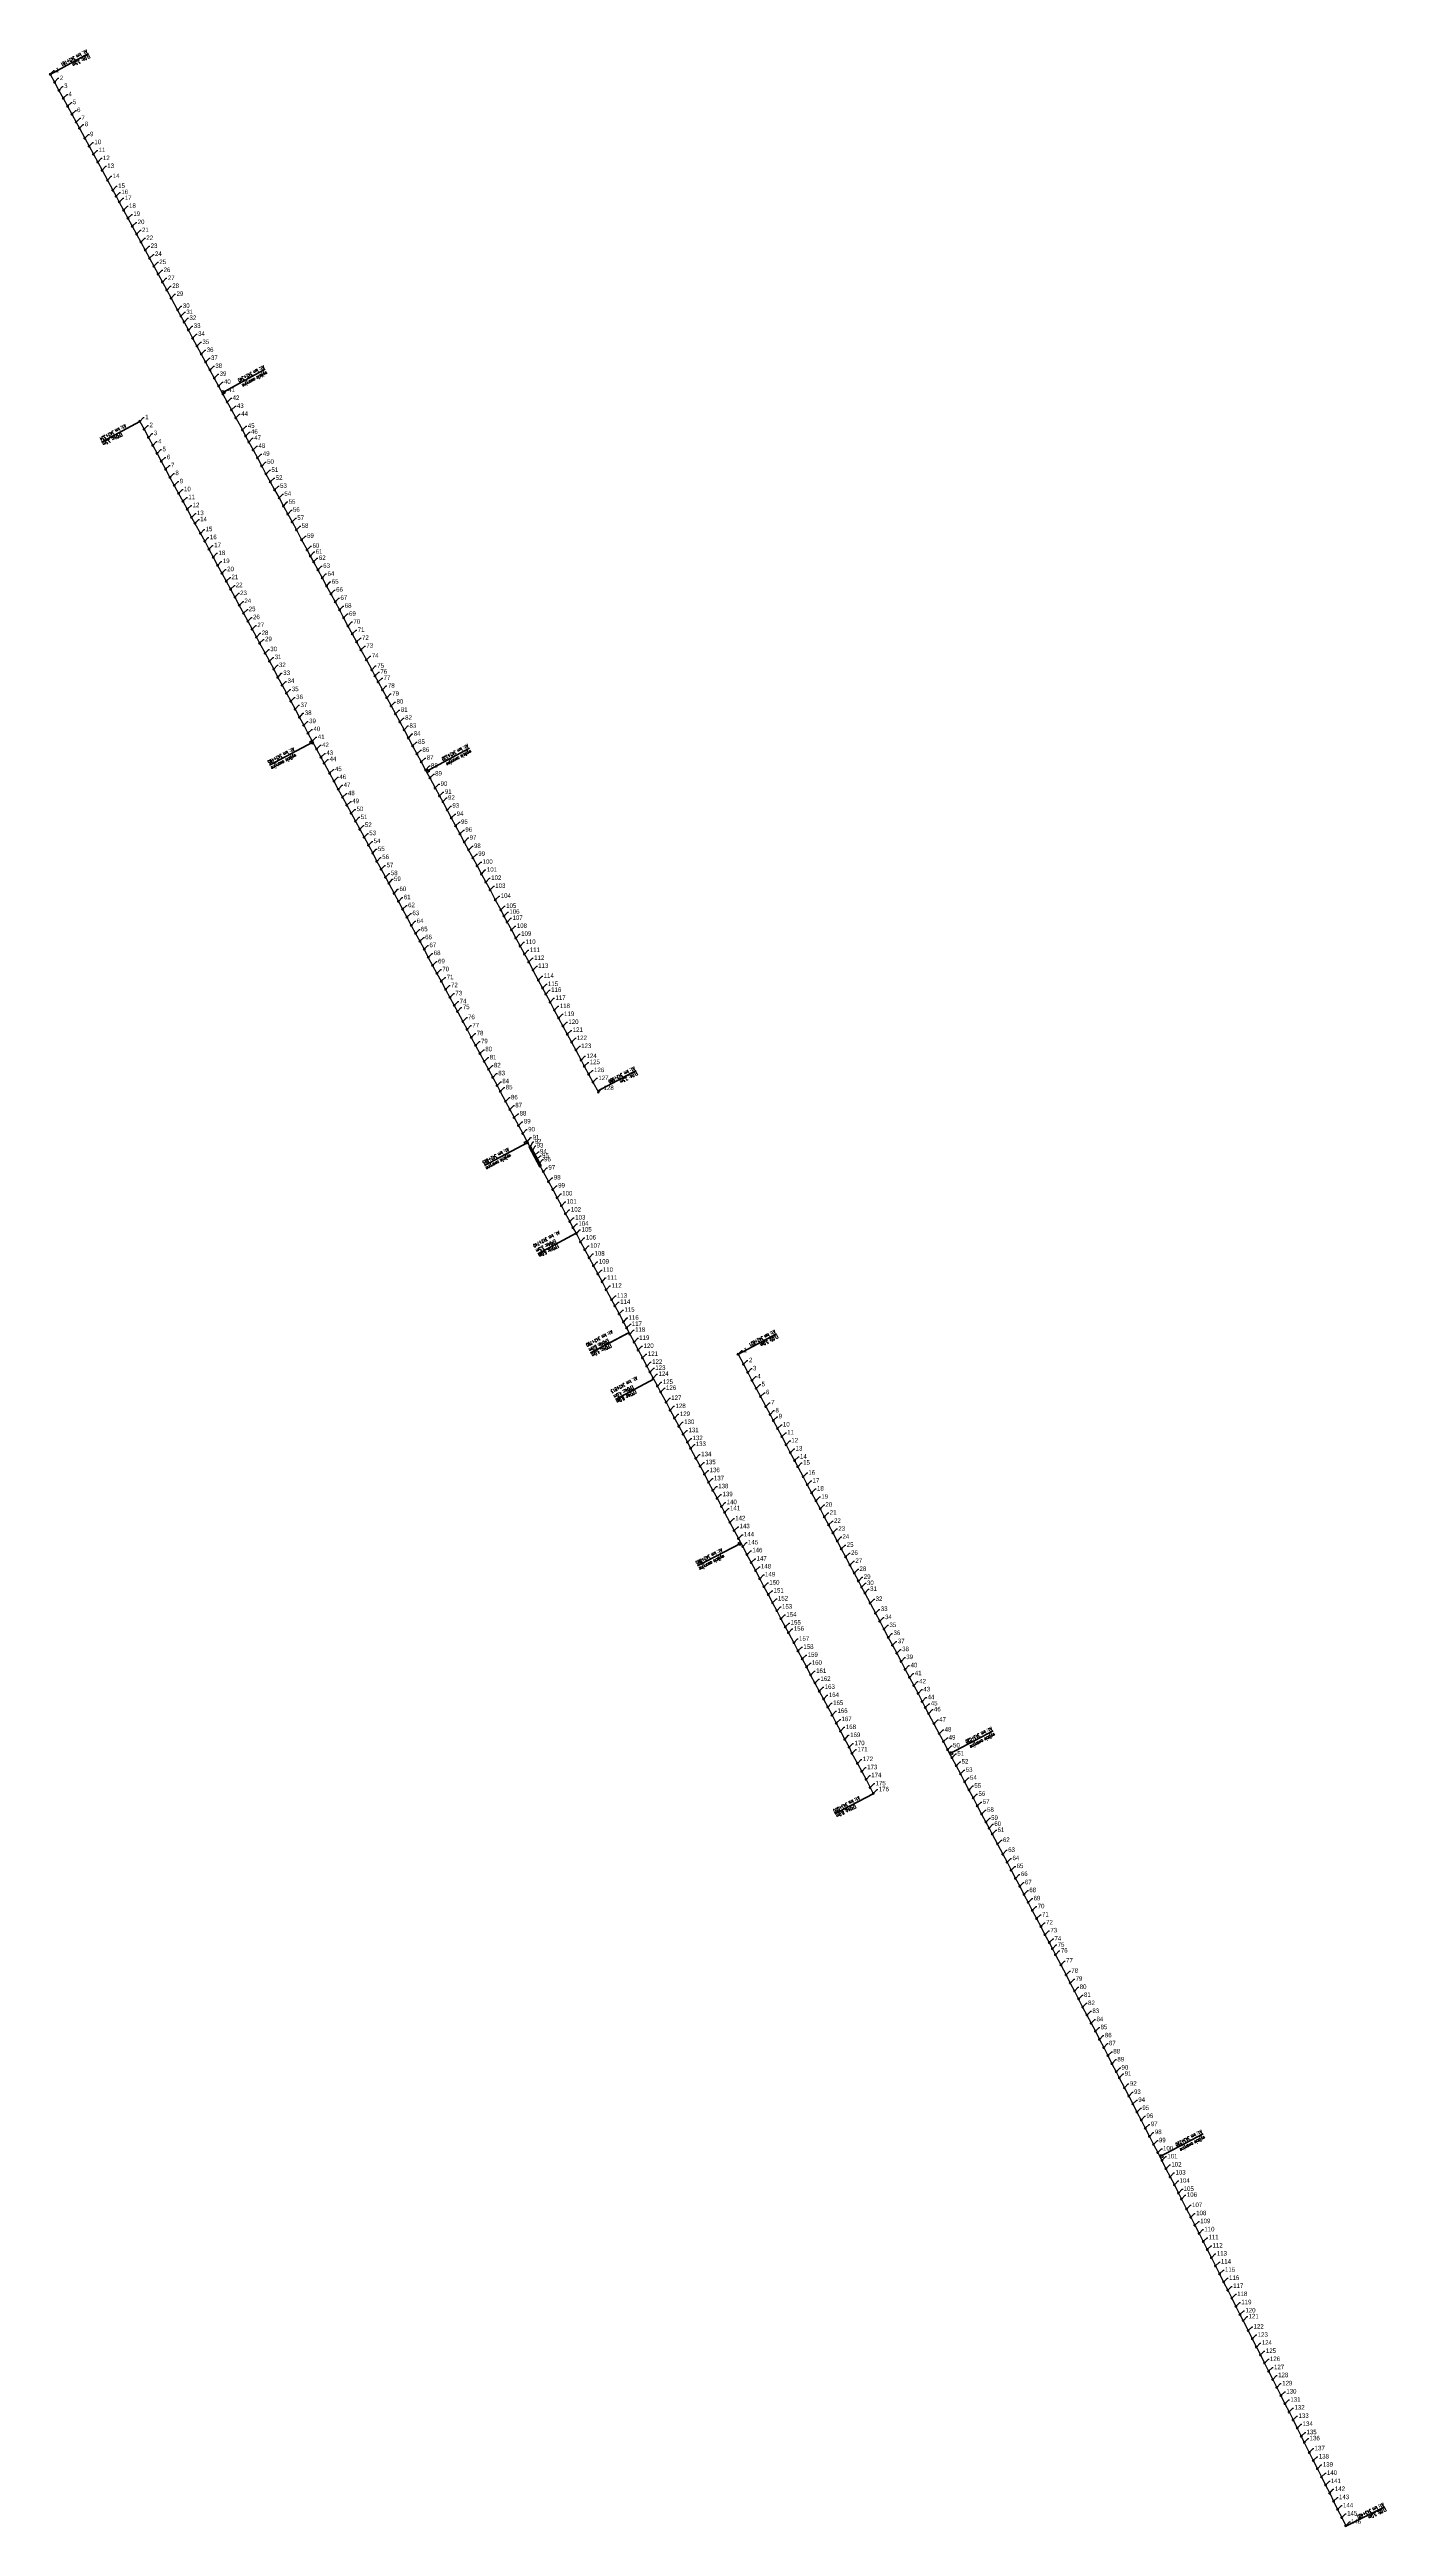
# Model space of a CAD drawing. Header units: metres. Extents: x 7402779 to 7405920, y 5696902 to 5712005.
# Drawn here: x 7404284 to 7404873, y 5705107 to 5706197 of the extents above; entities that cross this region are included whole.
import ezdxf

# ---------------------------------------------------------------- set-up
doc = ezdxf.new("R2010")
doc.units = ezdxf.units.M
for name, color, linetype in [('Drzwi ewakuacyjne', 100, 'Continuous'), ('Drzwi ewakuacyjne_opis', 7, 'Continuous'), ('Ekran_akustyczny', 100, 'Continuous'), ('Ekran_akustyczny_3.5m_opis', 7, 'Continuous'), ('Ekran_akustyczny_4m_opis', 7, 'Continuous'), ('Ekran_akustyczny_5m_opis', 7, 'Continuous'), ('Ekran_akustyczny_6m_opis', 7, 'Continuous'), ('Ekran_akustyczny_8m_opis', 7, 'Continuous'), ('Ekran_akustyczny_pale', 100, 'Continuous'), ('Ekran_akustyczny_pale_opis', 1, 'Continuous'), ('om_konstrukcja', 7, 'Continuous')]:
    doc.layers.add(name, color=color, linetype=linetype)
doc.styles.add('CDMSTYLE', font='CDMSIMPL', dxfattribs={"width": 0.8, "bigfont": 'CDMBIGPL'})
doc.styles.add('simplex 0.60', font='simplex.shx', dxfattribs={"width": 0.6})
doc.dimstyles.new('CDM-ME200MM', dxfattribs={"dimscale": 0.2, "dimtxt": 2.5, "dimasz": 1.5, "dimexe": 1.5, "dimexo": 5, "dimgap": 0.5, "dimtad": 1, "dimdec": 0, "dimlfac": 1000, "dimrnd": 1, "dimzin": 9, "dimtxsty": 'CDMSTYLE', "dimblk": 'OBLIQUE', "dimcen": 2.5, "dimdle": 1.5, "dimclrd": 9, "dimclre": 9, "dimadec": 1, "dimazin": 2, "dimtfac": 1, "dimtdec": 0, "dimtix": 1, "dimtmove": 2, "dimatfit": 3, "dimldrblk": 'NONE', "dimfxl": 1, "dimtvp": 1, "dimtolj": 1, "dimtzin": 0, "dimlwd": 25, "dimlwe": 25, "dimarcsym": 0})

# ---------------------------------------------------------------- blocks, each defined once
blk = doc.blocks.new('Wyjście awaryjne')
at = {"layer": 'Drzwi ewakuacyjne'}
blk.add_lwpolyline([(0, 0), (-1.4, 0, 0.414214), (0, -1.4)], format="xyb", close=True, dxfattribs=at)
blk = doc.blocks.new('_None')
blk = doc.blocks.new('_OBLIQUE')
at = {"color": 0, "linetype": 'ByBlock'}
blk.add_line((-0.5, -0.5), (0.5, 0.5), dxfattribs=at)

msp = doc.modelspace()

# ---------------------------------------------------------------- linework, layer by layer
at = {"layer": 'Drzwi ewakuacyjne_opis', "lineweight": 100}
for p, q in [((7404378.8, 5706056.2), (7404359.8, 5706045.9)), ((7404380.7, 5705882), (7404399.8, 5705892.1)), ((7404468.7, 5705889.5), (7404449.6, 5705879.2)), ((7404475.3, 5705705.7), (7404494.4, 5705715.9)), ((7404569.2, 5705529.5), (7404588.4, 5705539.5)), ((7404699.4, 5705456.8), (7404680.2, 5705446.7)), ((7404791.9, 5705279.4), (7404772.7, 5705269.3))]:
    msp.add_line(p, q, dxfattribs=at)
at = {"layer": 'Ekran_akustyczny', "linetype": 'Continuous', "lineweight": -3}
for points in [[(7404284.1, 5706186.1), (7404286, 5706182.6), (7404287.9, 5706179), (7404289.8, 5706175.5), (7404291.7, 5706172), (7404293.6, 5706168.5), (7404295.5, 5706165), (7404296.9, 5706162.3), (7404299.3, 5706157.9), (7404301.2, 5706154.4), (7404303.1, 5706150.9), (7404305, 5706147.4), (7404306.9, 5706143.8), (7404309.3, 5706139.4), (7404311.6, 5706135), (7404313.1, 5706132.4), (7404314.5, 5706129.8), (7404316.4, 5706126.2), (7404318.3, 5706122.7), (7404320.2, 5706119.2), (7404322.1, 5706115.7), (7404324, 5706112.2), (7404325.9, 5706108.7), (7404327.8, 5706105.1), (7404329.7, 5706101.6), (7404331.6, 5706098.1), (7404333.5, 5706094.6), (7404335.4, 5706091.1), (7404337.3, 5706087.5), (7404340.2, 5706082.3), (7404341.6, 5706079.6), (7404343, 5706077), (7404344.9, 5706073.5), (7404346.8, 5706069.9), (7404348.7, 5706066.4), (7404350.6, 5706062.9), (7404352.5, 5706059.4), (7404354.4, 5706055.9), (7404356.3, 5706052.3), (7404358.2, 5706048.8), (7404360.1, 5706045.3), (7404362, 5706041.8), (7404363.9, 5706038.3), (7404365.8, 5706034.8), (7404368.7, 5706029.5), (7404370.1, 5706026.8), (7404371.5, 5706024.2), (7404373.4, 5706020.7), (7404375.3, 5706017.2), (7404377.2, 5706013.6), (7404379.1, 5706010.1), (7404381, 5706006.6), (7404382.9, 5706003.1), (7404384.9, 5705999.6), (7404386.8, 5705996), (7404388.7, 5705992.5), (7404390.6, 5705989), (7404392.5, 5705985.5), (7404394.8, 5705981.1), (7404397.2, 5705976.7), (7404398.6, 5705974), (7404400.1, 5705971.4), (7404402, 5705967.9), (7404403.9, 5705964.4), (7404405.8, 5705960.8), (7404407.7, 5705957.3), (7404409.6, 5705953.8), (7404411.5, 5705950.3), (7404413.3, 5705946.8), (7404415.2, 5705943.2), (7404417.1, 5705939.7), (7404419, 5705936.2), (7404420.9, 5705932.7), (7404423.3, 5705928.3), (7404425.7, 5705923.9), (7404427.1, 5705921.2), (7404428.5, 5705918.6), (7404430.4, 5705915.1), (7404432.3, 5705911.6), (7404434.2, 5705908), (7404436.1, 5705904.5), (7404438, 5705901), (7404439.9, 5705897.5), (7404441.8, 5705893.9), (7404443.7, 5705890.4), (7404445.6, 5705886.9), (7404447.5, 5705883.4), (7404449.4, 5705879.8), (7404451.3, 5705876.3), (7404453.6, 5705871.9), (7404455.5, 5705868.4), (7404457, 5705865.8), (7404458.9, 5705862.2), (7404460.7, 5705858.7), (7404462.6, 5705855.2), (7404464.5, 5705851.7), (7404466.4, 5705848.1), (7404468.3, 5705844.6), (7404470.2, 5705841.1), (7404472.1, 5705837.6), (7404474, 5705834), (7404475.9, 5705830.5), (7404477.8, 5705827), (7404480.1, 5705822.6), (7404482.5, 5705818.2), (7404483.9, 5705815.5), (7404485.3, 5705812.9), (7404487.2, 5705809.4), (7404489.1, 5705805.8), (7404491, 5705802.3), (7404492.9, 5705798.8), (7404494.8, 5705795.3), (7404496.7, 5705791.7), (7404499, 5705787.3), (7404500.9, 5705783.8), (7404502.3, 5705781.2), (7404504.2, 5705777.6), (7404506.1, 5705774.1), (7404508, 5705770.6), (7404509.9, 5705767.1), (7404511.8, 5705763.5), (7404513.7, 5705760), (7404515.6, 5705756.5), (7404517.9, 5705752.1), (7404519.3, 5705749.4), (7404521.2, 5705745.9), (7404523.1, 5705742.4), (7404525.5, 5705738)], [(7404323.5, 5706033.3), (7404325.4, 5706029.8), (7404327.3, 5706026.2), (7404329.2, 5706022.7), (7404331.1, 5706019.2), (7404333, 5706015.7), (7404334.9, 5706012.2), (7404336.8, 5706008.6), (7404338.7, 5706005.1), (7404340.6, 5706001.6), (7404342.5, 5705998.1), (7404344.4, 5705994.6), (7404346.3, 5705991), (7404347.8, 5705988.4), (7404350.2, 5705984), (7404352.1, 5705980.5), (7404354, 5705977), (7404355.9, 5705973.5), (7404357.8, 5705969.9), (7404359.7, 5705966.4), (7404361.6, 5705962.9), (7404363.5, 5705959.4), (7404365.4, 5705955.9), (7404367.3, 5705952.3), (7404369.2, 5705948.8), (7404371.1, 5705945.3), (7404373, 5705941.8), (7404374.9, 5705938.3), (7404376.3, 5705935.6), (7404378.7, 5705931.2), (7404380.6, 5705927.7), (7404382.5, 5705924.2), (7404384.3, 5705920.6), (7404386.2, 5705917.1), (7404388.1, 5705913.6), (7404390, 5705910.1), (7404391.9, 5705906.6), (7404393.8, 5705903), (7404395.7, 5705899.5), (7404397.6, 5705896), (7404399.5, 5705892.5), (7404401.4, 5705889), (7404403.3, 5705885.4), (7404404.7, 5705882.8), (7404407.1, 5705878.4), (7404409, 5705874.9), (7404410.9, 5705871.3), (7404412.8, 5705867.8), (7404414.7, 5705864.3), (7404416.6, 5705860.8), (7404418.5, 5705857.3), (7404420.4, 5705853.7), (7404422.3, 5705850.2), (7404424.2, 5705846.7), (7404426.1, 5705843.2), (7404427.9, 5705839.6), (7404429.8, 5705836.1), (7404431.7, 5705832.6), (7404433.2, 5705829.9), (7404435.5, 5705825.5), (7404437.4, 5705822), (7404439.3, 5705818.5), (7404441.2, 5705815), (7404443.1, 5705811.4), (7404445, 5705807.9), (7404446.9, 5705804.4), (7404448.8, 5705800.9), (7404450.6, 5705797.3), (7404452.5, 5705793.8), (7404454.4, 5705790.3), (7404456.3, 5705786.8), (7404458.2, 5705783.2), (7404460.1, 5705779.7), (7404462, 5705776.2), (7404463.4, 5705773.5), (7404465.8, 5705769.1), (7404467.7, 5705765.6), (7404469.5, 5705762.1), (7404471.4, 5705758.6), (7404473.3, 5705755), (7404475.2, 5705751.5), (7404477.1, 5705748), (7404479, 5705744.5), (7404480.9, 5705740.9), (7404482.3, 5705738.3), (7404484.6, 5705733.9), (7404486.5, 5705730.3), (7404488.4, 5705726.8), (7404490.3, 5705723.3), (7404492.2, 5705719.8), (7404494.1, 5705716.2), (7404495.5, 5705713.6), (7404496.4, 5705711.8), (7404497.4, 5705710.1), (7404498.3, 5705708.3), (7404499.3, 5705706.5), (7404501.2, 5705703), (7404503.5, 5705698.6), (7404505.4, 5705695.1), (7404507.3, 5705691.5), (7404509.2, 5705688), (7404511, 5705684.5), (7404512.9, 5705681), (7404514.3, 5705678.3), (7404515.8, 5705675.7), (7404517.6, 5705672.1), (7404519.5, 5705668.6), (7404521.4, 5705665.1), (7404523.3, 5705661.6), (7404525.2, 5705658), (7404527.1, 5705654.5), (7404528.9, 5705651), (7404531.3, 5705646.6), (7404532.7, 5705643.9), (7404534.6, 5705640.4), (7404536.5, 5705636.8), (7404537.9, 5705634.2), (7404539.3, 5705631.5), (7404541.2, 5705628), (7404543, 5705624.5), (7404544.9, 5705621), (7404546.8, 5705617.4), (7404548.2, 5705614.8), (7404549.6, 5705612.1), (7404551.5, 5705608.6), (7404552.9, 5705606), (7404555.3, 5705601.5), (7404557.1, 5705598), (7404559, 5705594.5), (7404560.9, 5705590.9), (7404562.8, 5705587.4), (7404564.7, 5705583.9), (7404566.1, 5705581.2), (7404568.4, 5705576.8), (7404570.3, 5705573.3), (7404572.2, 5705569.8), (7404574, 5705566.2), (7404575.9, 5705562.7), (7404577.8, 5705559.2), (7404579.7, 5705555.6), (7404581.1, 5705553), (7404583.4, 5705548.6), (7404585.3, 5705545), (7404587.2, 5705541.5), (7404589.1, 5705538), (7404590.9, 5705534.4), (7404592.8, 5705530.9), (7404594.7, 5705527.4), (7404596.6, 5705523.8), (7404598.4, 5705520.3), (7404600.3, 5705516.8), (7404602.2, 5705513.2), (7404604.1, 5705509.7), (7404605.9, 5705506.2), (7404607.8, 5705502.6), (7404609.2, 5705500), (7404611.6, 5705495.6), (7404613.4, 5705492), (7404615.3, 5705488.5), (7404617.2, 5705485), (7404619, 5705481.4), (7404620.9, 5705477.9), (7404622.8, 5705474.3), (7404624.7, 5705470.8), (7404626.5, 5705467.3), (7404628.4, 5705463.7), (7404630.3, 5705460.2), (7404632.1, 5705456.7), (7404634, 5705453.1), (7404635.9, 5705449.6), (7404637.2, 5705446.9), (7404639.6, 5705442.5), (7404641.5, 5705439), (7404643.4, 5705435.5), (7404645.2, 5705431.9), (7404646.6, 5705429.3)], [(7404587, 5705622.6), (7404589.4, 5705618.2), (7404591.3, 5705614.6), (7404593.1, 5705611.1), (7404595, 5705607.6), (7404596.9, 5705604), (7404599.2, 5705599.6), (7404601.1, 5705596.1), (7404602.5, 5705593.4), (7404604.4, 5705589.9), (7404606.3, 5705586.4), (7404608.2, 5705582.8), (7404610, 5705579.3), (7404611.9, 5705575.8), (7404613.3, 5705573.1), (7404615.7, 5705568.7), (7404617.5, 5705565.2), (7404619.4, 5705561.6), (7404621.3, 5705558.1), (7404623.2, 5705554.6), (7404625, 5705551), (7404626.9, 5705547.5), (7404628.8, 5705544), (7404630.7, 5705540.4), (7404632.5, 5705536.9), (7404634.4, 5705533.4), (7404636.3, 5705529.8), (7404638.2, 5705526.3), (7404640, 5705522.8), (7404641.4, 5705520.1), (7404642.9, 5705517.5), (7404645.2, 5705513.1), (7404647.5, 5705508.6), (7404649.4, 5705505.1), (7404651.3, 5705501.6), (7404653.2, 5705498), (7404655, 5705494.5), (7404656.9, 5705491), (7404658.8, 5705487.4), (7404660.6, 5705483.9), (7404662.5, 5705480.4), (7404664.4, 5705476.8), (7404666.3, 5705473.3), (7404668.1, 5705469.7), (7404669.5, 5705467.1), (7404670.9, 5705464.4), (7404673.3, 5705460), (7404675.6, 5705455.6), (7404677.5, 5705452.1), (7404679.3, 5705448.5), (7404681.2, 5705445), (7404683.1, 5705441.5), (7404685, 5705437.9), (7404686.8, 5705434.4), (7404688.7, 5705430.8), (7404690.6, 5705427.3), (7404692.4, 5705423.8), (7404694.3, 5705420.2), (7404696.2, 5705416.7), (7404697.6, 5705414), (7404699, 5705411.4), (7404701.3, 5705407), (7404703.6, 5705402.5), (7404705.5, 5705399), (7404707.3, 5705395.5), (7404709.2, 5705391.9), (7404711.1, 5705388.4), (7404712.9, 5705384.8), (7404714.8, 5705381.3), (7404716.6, 5705377.8), (7404718.5, 5705374.2), (7404720.4, 5705370.7), (7404722.2, 5705367.1), (7404724.1, 5705363.6), (7404725.5, 5705360.9), (7404726.8, 5705358.3), (7404729.2, 5705353.8), (7404731.5, 5705349.4), (7404733.3, 5705345.8), (7404735.2, 5705342.3), (7404737, 5705338.8), (7404738.8, 5705335.2), (7404740.7, 5705331.7), (7404742.5, 5705328.1), (7404744.4, 5705324.6), (7404746.2, 5705321), (7404748.1, 5705317.4), (7404749.9, 5705313.9), (7404751.7, 5705310.3), (7404753.6, 5705306.8), (7404754.9, 5705304.1), (7404757.2, 5705299.7), (7404759.1, 5705296.1), (7404760.9, 5705292.6), (7404762.7, 5705289), (7404764.6, 5705285.5), (7404766.4, 5705281.9), (7404768.2, 5705278.3), (7404770, 5705274.8), (7404771.9, 5705271.2), (7404773.7, 5705267.7), (7404775.5, 5705264.1), (7404777.3, 5705260.5), (7404779.2, 5705257), (7404781, 5705253.4), (7404782.3, 5705250.7), (7404784.6, 5705246.3), (7404786.4, 5705242.7), (7404788.2, 5705239.2), (7404790.1, 5705235.6), (7404791.9, 5705232), (7404793.7, 5705228.5), (7404795.5, 5705224.9), (7404797.3, 5705221.3), (7404799.1, 5705217.8), (7404800.9, 5705214.2), (7404802.7, 5705210.6), (7404804.5, 5705207.1), (7404806.3, 5705203.5), (7404808.1, 5705199.9), (7404809.5, 5705197.2), (7404811.7, 5705192.8), (7404813.5, 5705189.2), (7404815.3, 5705185.6), (7404817.1, 5705182.1), (7404818.9, 5705178.5), (7404820.7, 5705174.9), (7404822.5, 5705171.3), (7404824.3, 5705167.8), (7404826.1, 5705164.2), (7404827.9, 5705160.6), (7404829.7, 5705157), (7404831.5, 5705153.5), (7404833.3, 5705149.9), (7404835.1, 5705146.3), (7404836.4, 5705143.6), (7404838.6, 5705139.1), (7404840.4, 5705135.6), (7404842.2, 5705132), (7404844, 5705128.4), (7404845.8, 5705124.8), (7404847.6, 5705121.2), (7404849.3, 5705117.7), (7404851.1, 5705114.1), (7404852.9, 5705110.5), (7404854.7, 5705106.9)]]:
    msp.add_lwpolyline(points, dxfattribs=at)
at = {"layer": 'Ekran_akustyczny_3.5m_opis', "lineweight": 100}
for p, q in [((7404300.9, 5706195.2), (7404284, 5706186)), ((7404306.7, 5706024.2), (7404323.6, 5706033.3)), ((7404542.1, 5705747.5), (7404525.1, 5705738.4))]:
    msp.add_line(p, q, dxfattribs=at)
at = {"layer": 'Ekran_akustyczny_4m_opis', "lineweight": 100}
for p, q in [((7404522.1, 5705623.2), (7404539.1, 5705632.2)), ((7404533, 5705602.7), (7404550, 5705611.8))]:
    msp.add_line(p, q, dxfattribs=at)
at = {"layer": 'Ekran_akustyczny_5m_opis', "lineweight": 100}
for p, q in [((7404603.9, 5705631.6), (7404586.9, 5705622.5)), ((7404871.9, 5705115.2), (7404854.7, 5705106.7))]:
    msp.add_line(p, q, dxfattribs=at)
at = {"layer": 'Ekran_akustyczny_6m_opis', "lineweight": 100}
for p, q in [((7404498.8, 5705666.9), (7404515.7, 5705676)), ((7404522.1, 5705623.1), (7404539.1, 5705632.2))]:
    msp.add_line(p, q, dxfattribs=at)
at = {"layer": 'Ekran_akustyczny_8m_opis', "lineweight": 100}
for p, q in [((7404533, 5705602.7), (7404550, 5705611.8)), ((7404629.7, 5705420.3), (7404646.8, 5705429.3))]:
    msp.add_line(p, q, dxfattribs=at)
at = {"layer": 'Ekran_akustyczny_pale', "lineweight": 100}
for centre in [(7404284.1, 5706186.1), (7404286, 5706182.6), (7404287.9, 5706179), (7404289.8, 5706175.5), (7404291.7, 5706172), (7404293.6, 5706168.5), (7404295.5, 5706165), (7404296.9, 5706162.3), (7404299.3, 5706157.9), (7404301.2, 5706154.4), (7404303.1, 5706150.9), (7404305, 5706147.4), (7404306.9, 5706143.8), (7404309.3, 5706139.4), (7404311.6, 5706135), (7404313.1, 5706132.4), (7404314.5, 5706129.8), (7404316.4, 5706126.2), (7404318.3, 5706122.7), (7404320.2, 5706119.2), (7404322.1, 5706115.7), (7404324, 5706112.2), (7404325.9, 5706108.7), (7404327.8, 5706105.1), (7404329.7, 5706101.6), (7404331.6, 5706098.1), (7404333.5, 5706094.6), (7404335.4, 5706091.1), (7404337.3, 5706087.5), (7404340.2, 5706082.3), (7404341.6, 5706079.6), (7404343, 5706077), (7404344.9, 5706073.5), (7404346.8, 5706069.9), (7404348.7, 5706066.4), (7404350.6, 5706062.9), (7404352.5, 5706059.4), (7404354.4, 5706055.9), (7404356.3, 5706052.3), (7404358.2, 5706048.8), (7404360.1, 5706045.3), (7404362, 5706041.8), (7404323.5, 5706033.3), (7404363.9, 5706038.3), (7404365.8, 5706034.8), (7404325.4, 5706029.8), (7404327.3, 5706026.2), (7404329.2, 5706022.7), (7404331.1, 5706019.2), (7404368.7, 5706029.5), (7404370.1, 5706026.8), (7404371.5, 5706024.2), (7404373.4, 5706020.7), (7404333, 5706015.7), (7404334.9, 5706012.2), (7404336.8, 5706008.6), (7404375.3, 5706017.2), (7404377.2, 5706013.6), (7404379.1, 5706010.1), (7404338.7, 5706005.1), (7404340.6, 5706001.6), (7404342.5, 5705998.1), (7404381, 5706006.6), (7404382.9, 5706003.1), (7404384.9, 5705999.6), (7404344.4, 5705994.6), (7404346.3, 5705991), (7404347.8, 5705988.4), (7404386.8, 5705996), (7404388.7, 5705992.5), (7404390.6, 5705989), (7404350.2, 5705984), (7404352.1, 5705980.5), (7404354, 5705977), (7404392.5, 5705985.5), (7404394.8, 5705981.1), (7404397.2, 5705976.7), (7404355.9, 5705973.5), (7404357.8, 5705969.9), (7404359.7, 5705966.4), (7404398.6, 5705974), (7404400.1, 5705971.4), (7404402, 5705967.9), (7404361.6, 5705962.9), (7404363.5, 5705959.4), (7404365.4, 5705955.9), (7404403.9, 5705964.4), (7404405.8, 5705960.8), (7404407.7, 5705957.3), (7404409.6, 5705953.8), (7404367.3, 5705952.3), (7404369.2, 5705948.8), (7404371.1, 5705945.3), (7404411.5, 5705950.3), (7404413.3, 5705946.8), (7404415.2, 5705943.2), (7404373, 5705941.8), (7404374.9, 5705938.3), (7404376.3, 5705935.6), (7404417.1, 5705939.7), (7404419, 5705936.2), (7404420.9, 5705932.7), (7404378.7, 5705931.2), (7404380.6, 5705927.7), (7404382.5, 5705924.2), (7404423.3, 5705928.3), (7404425.7, 5705923.9), (7404427.1, 5705921.2), (7404384.3, 5705920.6), (7404386.2, 5705917.1), (7404388.1, 5705913.6), (7404390, 5705910.1), (7404428.5, 5705918.6), (7404430.4, 5705915.1), (7404432.3, 5705911.6), (7404391.9, 5705906.6), (7404393.8, 5705903), (7404395.7, 5705899.5), (7404434.2, 5705908), (7404436.1, 5705904.5), (7404438, 5705901), (7404397.6, 5705896), (7404399.5, 5705892.5), (7404401.4, 5705889), (7404439.9, 5705897.5), (7404441.8, 5705893.9), (7404443.7, 5705890.4), (7404403.3, 5705885.4), (7404404.7, 5705882.8), (7404407.1, 5705878.4), (7404445.6, 5705886.9), (7404447.5, 5705883.4), (7404449.4, 5705879.8), (7404409, 5705874.9), (7404410.9, 5705871.3), (7404412.8, 5705867.8), (7404451.3, 5705876.3), (7404453.6, 5705871.9), (7404455.5, 5705868.4), (7404414.7, 5705864.3), (7404416.6, 5705860.8), (7404418.5, 5705857.3), (7404457, 5705865.8), (7404458.9, 5705862.2), (7404460.7, 5705858.7), (7404420.4, 5705853.7), (7404422.3, 5705850.2), (7404424.2, 5705846.7), (7404462.6, 5705855.2), (7404464.5, 5705851.7), (7404466.4, 5705848.1), (7404468.3, 5705844.6), (7404426.1, 5705843.2), (7404427.9, 5705839.6), (7404429.8, 5705836.1), (7404470.2, 5705841.1), (7404472.1, 5705837.6), (7404474, 5705834), (7404431.7, 5705832.6), (7404433.2, 5705829.9), (7404435.5, 5705825.5), (7404475.9, 5705830.5), (7404477.8, 5705827), (7404437.4, 5705822), (7404439.3, 5705818.5), (7404441.2, 5705815), (7404480.1, 5705822.6), (7404482.5, 5705818.2), (7404483.9, 5705815.5), (7404485.3, 5705812.9), (7404443.1, 5705811.4), (7404445, 5705807.9), (7404446.9, 5705804.4), (7404487.2, 5705809.4), (7404489.1, 5705805.8), (7404491, 5705802.3), (7404448.8, 5705800.9), (7404450.6, 5705797.3), (7404452.5, 5705793.8), (7404454.4, 5705790.3), (7404492.9, 5705798.8), (7404494.8, 5705795.3), (7404496.7, 5705791.7), (7404456.3, 5705786.8), (7404458.2, 5705783.2), (7404460.1, 5705779.7), (7404499, 5705787.3), (7404500.9, 5705783.8), (7404502.3, 5705781.2), (7404462, 5705776.2), (7404463.4, 5705773.5), (7404465.8, 5705769.1), (7404504.2, 5705777.6), (7404506.1, 5705774.1), (7404508, 5705770.6), (7404467.7, 5705765.6), (7404469.5, 5705762.1), (7404471.4, 5705758.6), (7404509.9, 5705767.1), (7404511.8, 5705763.5), (7404513.7, 5705760), (7404473.3, 5705755), (7404475.2, 5705751.5), (7404477.1, 5705748), (7404515.6, 5705756.5), (7404517.9, 5705752.1), (7404519.3, 5705749.4), (7404479, 5705744.5), (7404480.9, 5705740.9), (7404482.3, 5705738.3), (7404521.2, 5705745.9), (7404523.1, 5705742.4), (7404525.5, 5705738), (7404484.6, 5705733.9), (7404486.5, 5705730.3), (7404488.4, 5705726.8), (7404490.3, 5705723.3), (7404492.2, 5705719.8), (7404494.1, 5705716.2), (7404495.5, 5705713.6), (7404496.4, 5705711.8), (7404497.4, 5705710.1), (7404498.3, 5705708.3), (7404499.3, 5705706.5), (7404501.2, 5705703), (7404503.5, 5705698.6), (7404505.4, 5705695.1), (7404507.3, 5705691.5), (7404509.2, 5705688), (7404511, 5705684.5), (7404512.9, 5705681), (7404514.3, 5705678.3), (7404515.8, 5705675.7), (7404517.6, 5705672.1), (7404519.5, 5705668.6), (7404521.4, 5705665.1), (7404523.3, 5705661.6), (7404525.2, 5705658), (7404527.1, 5705654.5), (7404528.9, 5705651), (7404531.3, 5705646.6), (7404532.7, 5705643.9), (7404534.6, 5705640.4), (7404536.5, 5705636.8), (7404537.9, 5705634.2), (7404539.3, 5705631.5), (7404541.2, 5705628), (7404543, 5705624.5), (7404544.9, 5705621), (7404546.8, 5705617.4), (7404587, 5705622.6), (7404589.4, 5705618.2), (7404548.2, 5705614.8), (7404549.6, 5705612.1), (7404551.5, 5705608.6), (7404552.9, 5705606), (7404591.3, 5705614.6), (7404593.1, 5705611.1), (7404595, 5705607.6), (7404555.3, 5705601.5), (7404557.1, 5705598), (7404559, 5705594.5), (7404596.9, 5705604), (7404599.2, 5705599.6), (7404601.1, 5705596.1), (7404560.9, 5705590.9), (7404562.8, 5705587.4), (7404564.7, 5705583.9), (7404602.5, 5705593.4), (7404604.4, 5705589.9), (7404606.3, 5705586.4), (7404566.1, 5705581.2), (7404568.4, 5705576.8), (7404570.3, 5705573.3), (7404608.2, 5705582.8), (7404610, 5705579.3), (7404611.9, 5705575.8), (7404613.3, 5705573.1), (7404572.2, 5705569.8), (7404574, 5705566.2), (7404575.9, 5705562.7), (7404615.7, 5705568.7), (7404617.5, 5705565.2), (7404619.4, 5705561.6), (7404577.8, 5705559.2), (7404579.7, 5705555.6), (7404581.1, 5705553), (7404621.3, 5705558.1), (7404623.2, 5705554.6), (7404625, 5705551), (7404583.4, 5705548.6), (7404585.3, 5705545), (7404587.2, 5705541.5), (7404626.9, 5705547.5), (7404628.8, 5705544), (7404630.7, 5705540.4), (7404589.1, 5705538), (7404590.9, 5705534.4), (7404592.8, 5705530.9), (7404632.5, 5705536.9), (7404634.4, 5705533.4), (7404636.3, 5705529.8), (7404594.7, 5705527.4), (7404596.6, 5705523.8), (7404598.4, 5705520.3), (7404638.2, 5705526.3), (7404640, 5705522.8), (7404641.4, 5705520.1), (7404642.9, 5705517.5), (7404600.3, 5705516.8), (7404602.2, 5705513.2), (7404604.1, 5705509.7), (7404645.2, 5705513.1), (7404647.5, 5705508.6), (7404605.9, 5705506.2), (7404607.8, 5705502.6), (7404609.2, 5705500), (7404649.4, 5705505.1), (7404651.3, 5705501.6), (7404653.2, 5705498), (7404611.6, 5705495.6), (7404613.4, 5705492), (7404615.3, 5705488.5), (7404617.2, 5705485), (7404655, 5705494.5), (7404656.9, 5705491), (7404658.8, 5705487.4), (7404619, 5705481.4), (7404620.9, 5705477.9), (7404622.8, 5705474.3), (7404660.6, 5705483.9), (7404662.5, 5705480.4), (7404664.4, 5705476.8), (7404624.7, 5705470.8), (7404626.5, 5705467.3), (7404628.4, 5705463.7), (7404666.3, 5705473.3), (7404668.1, 5705469.7), (7404669.5, 5705467.1), (7404670.9, 5705464.4), (7404630.3, 5705460.2), (7404632.1, 5705456.7), (7404634, 5705453.1), (7404673.3, 5705460), (7404675.6, 5705455.6), (7404677.5, 5705452.1), (7404635.9, 5705449.6), (7404637.2, 5705446.9), (7404639.6, 5705442.5), (7404679.3, 5705448.5), (7404681.2, 5705445), (7404683.1, 5705441.5), (7404641.5, 5705439), (7404643.4, 5705435.5), (7404645.2, 5705431.9), (7404685, 5705437.9), (7404686.8, 5705434.4), (7404688.7, 5705430.8), (7404646.6, 5705429.3), (7404690.6, 5705427.3), (7404692.4, 5705423.8), (7404694.3, 5705420.2), (7404696.2, 5705416.7), (7404697.6, 5705414), (7404699, 5705411.4), (7404701.3, 5705407), (7404703.6, 5705402.5), (7404705.5, 5705399), (7404707.3, 5705395.5), (7404709.2, 5705391.9), (7404711.1, 5705388.4), (7404712.9, 5705384.8), (7404714.8, 5705381.3), (7404716.6, 5705377.8), (7404718.5, 5705374.2), (7404720.4, 5705370.7), (7404722.2, 5705367.1), (7404724.1, 5705363.6), (7404725.5, 5705360.9), (7404726.8, 5705358.3), (7404729.2, 5705353.8), (7404731.5, 5705349.4), (7404733.3, 5705345.8), (7404735.2, 5705342.3), (7404737, 5705338.8), (7404738.8, 5705335.2), (7404740.7, 5705331.7), (7404742.5, 5705328.1), (7404744.4, 5705324.6), (7404746.2, 5705321), (7404748.1, 5705317.4), (7404749.9, 5705313.9), (7404751.7, 5705310.3), (7404753.6, 5705306.8), (7404754.9, 5705304.1), (7404757.2, 5705299.7), (7404759.1, 5705296.1), (7404760.9, 5705292.6), (7404762.7, 5705289), (7404764.6, 5705285.5), (7404766.4, 5705281.9), (7404768.2, 5705278.3), (7404770, 5705274.8), (7404771.9, 5705271.2), (7404773.7, 5705267.7), (7404775.5, 5705264.1), (7404777.3, 5705260.5), (7404779.2, 5705257), (7404781, 5705253.4), (7404782.3, 5705250.7), (7404784.6, 5705246.3), (7404786.4, 5705242.7), (7404788.2, 5705239.2), (7404790.1, 5705235.6), (7404791.9, 5705232), (7404793.7, 5705228.5), (7404795.5, 5705224.9), (7404797.3, 5705221.3), (7404799.1, 5705217.8), (7404800.9, 5705214.2), (7404802.7, 5705210.6), (7404804.5, 5705207.1), (7404806.3, 5705203.5), (7404808.1, 5705199.9), (7404809.5, 5705197.2), (7404811.7, 5705192.8), (7404813.5, 5705189.2), (7404815.3, 5705185.6), (7404817.1, 5705182.1), (7404818.9, 5705178.5), (7404820.7, 5705174.9), (7404822.5, 5705171.3), (7404824.3, 5705167.8), (7404826.1, 5705164.2), (7404827.9, 5705160.6), (7404829.7, 5705157), (7404831.5, 5705153.5), (7404833.3, 5705149.9), (7404835.1, 5705146.3), (7404836.4, 5705143.6), (7404838.6, 5705139.1), (7404840.4, 5705135.6), (7404842.2, 5705132), (7404844, 5705128.4), (7404845.8, 5705124.8), (7404847.6, 5705121.2), (7404849.3, 5705117.7), (7404851.1, 5705114.1), (7404852.9, 5705110.5), (7404854.7, 5705106.9)]:
    msp.add_circle(centre, 0.3, dxfattribs=at)
at = {"layer": 'om_konstrukcja', "color": 2, "lineweight": -3, "extrusion": (-0.000296428, -0.000158444, 1), "elevation": -3098.9}
msp.add_lwpolyline([(7404494.5, 5705713.5), (7404499.2, 5705704.7), (7404500.1, 5705705.1), (7404495.3, 5705714)], close=True, dxfattribs=at)

# ---------------------------------------------------------------- block references
at = {"layer": 'Drzwi ewakuacyjne', "lineweight": 100}
for p, rotation in [((7404360.1, 5706045.3), 208.3621005417678), ((7404399.5, 5705892.8), 28.26395573559596), ((7404450, 5705878.6), 208.3621005417678), ((7404588.1, 5705540.1), 27.96356897091712), ((7404680.5, 5705446.1), 207.8652706597063), ((7404773.1, 5705268.7), 207.1305958535044)]:
    msp.add_blockref('Wyjście awaryjne', p, dxfattribs=dict(at, rotation=rotation))
at = {"layer": 'Drzwi ewakuacyjne', "lineweight": 100, "xscale": -1, "rotation": 298.1322705803242}
msp.add_blockref('Wyjście awaryjne', (7404494, 5705716.6), dxfattribs=at)

# ---------------------------------------------------------------- texts
at = {"layer": 'Drzwi ewakuacyjne_opis', "lineweight": 100, "char_height": 1.5, "style": 'simplex 0.60'}
for s, insert, attachment_point, rotation in [('A1: km 342+340', (7404377.9, 5706058), 7, 208.3889), ('wyjście awaryjne', (7404379, 5706055.8), 7, 208.3889), ('A1: km 342+495', (7404379.7, 5705883.8), 9, 207.837), ('A1: km 342+530', (7404467.7, 5705891.3), 7, 208.3889), ('wyjście awaryjne', (7404468.9, 5705889.1), 7, 208.3889), ('wyjście awaryjne', (7404380.9, 5705881.6), 9, 207.837), ('A1: km 342+695', (7404474.3, 5705707.5), 9, 208.1316), ('wyjście awaryjne', (7404475.5, 5705705.4), 9, 208.1316), ('A1: km 342+895', (7404568.2, 5705531.3), 9, 207.5366), ('wyjście awaryjne', (7404569.4, 5705529.1), 9, 207.5366), ('A1: km 343+020', (7404698.4, 5705458.6), 7, 207.837), ('wyjście awaryjne', (7404699.6, 5705456.4), 7, 207.837), ('A1: km 343+220', (7404790.9, 5705281.2), 7, 207.6917), ('wyjście awaryjne', (7404792.1, 5705279), 7, 207.6917)]:
    msp.add_mtext(s, dxfattribs=dict(at, insert=insert, attachment_point=attachment_point, rotation=rotation))
at = {"layer": 'Ekran_akustyczny_3.5m_opis', "lineweight": 100, "char_height": 1.5, "style": 'simplex 0.60'}
for s, insert, attachment_point, rotation in [('A1: km 342+181', (7404299.9, 5706197), 7, 208.3889), ('EL04: 3.5m', (7404301.1, 5706194.8), 7, 208.3889), ('A1: km 342+334', (7404305.7, 5706026), 9, 208.3889), ('EP04a: 3.5m', (7404306.9, 5706023.8), 9, 208.3889), ('A1: km 342+690', (7404541.1, 5705749.3), 7, 208.1353), ('EL04: 3.5m', (7404542.3, 5705747.1), 7, 208.1353), ('A1: km 342+740', (7404496.6, 5705670.9), 9, 208.0929), ('EP04a: 3.5m', (7404497.8, 5705668.7), 9, 208.0929)]:
    msp.add_mtext(s, dxfattribs=dict(at, insert=insert, attachment_point=attachment_point, rotation=rotation))
at = {"layer": 'Ekran_akustyczny_4m_opis', "lineweight": 100, "char_height": 1.5, "attachment_point": 9, "rotation": 208.0514, "style": 'simplex 0.60'}
for s, insert in [('EP04c: 4.0m', (7404522.3, 5705622.7)), ('A1: km 342+813', (7404530.8, 5705606.8)), ('EP04c: 4.0m', (7404532, 5705604.5))]:
    msp.add_mtext(s, dxfattribs=dict(at, insert=insert))
at = {"layer": 'Ekran_akustyczny_5m_opis', "lineweight": 100, "char_height": 1.5, "attachment_point": 7, "style": 'simplex 0.60'}
for s, insert, rotation in [('A1: km 342+821', (7404603, 5705633.4), 208.0255), ('EL05: 5.0m', (7404604.2, 5705631.2), 208.0255), ('A1: km 343+402', (7404871, 5705117), 206.2722), ('EL05: 5.0m', (7404872.1, 5705114.9), 206.2722)]:
    msp.add_mtext(s, dxfattribs=dict(at, insert=insert, rotation=rotation))
at = {"layer": 'Ekran_akustyczny_6m_opis', "lineweight": 100, "char_height": 1.5, "attachment_point": 9, "style": 'simplex 0.60'}
for s, insert, rotation in [('EP04b: 6.0m', (7404499, 5705666.5), 208.0929), ('A1: km 342+790', (7404519.9, 5705627.2), 208.0514), ('EP04b: 6.0m', (7404521.1, 5705625), 208.0514)]:
    msp.add_mtext(s, dxfattribs=dict(at, insert=insert, rotation=rotation))
at = {"layer": 'Ekran_akustyczny_8m_opis', "lineweight": 100, "char_height": 1.5, "attachment_point": 9, "style": 'simplex 0.60'}
for s, insert, rotation in [('EP04d: 8.0m', (7404533.2, 5705602.3), 208.0514), ('A1: km 343+020', (7404628.8, 5705422.1), 207.8592), ('EP04d: 8.0m', (7404630, 5705419.9), 207.8592)]:
    msp.add_mtext(s, dxfattribs=dict(at, insert=insert, rotation=rotation))
at = {"layer": 'Ekran_akustyczny_pale_opis', "color": 1, "lineweight": 100, "char_height": 2, "attachment_point": 4, "style": 'CDMSTYLE'}
for s, insert in [('1', (7404286.4, 5706188)), ('2', (7404288.3, 5706184.5)), ('3', (7404290.2, 5706181)), ('4', (7404292.1, 5706177.4)), ('5', (7404294, 5706173.9)), ('6', (7404295.9, 5706170.4)), ('7', (7404297.8, 5706166.9)), ('8', (7404299.3, 5706164.2)), ('9', (7404301.6, 5706159.8)), ('10', (7404303.5, 5706156.3)), ('11', (7404305.4, 5706152.8)), ('12', (7404307.3, 5706149.3)), ('13', (7404309.2, 5706145.8)), ('14', (7404311.6, 5706141.4)), ('15', (7404314, 5706137)), ('16', (7404315.4, 5706134.3)), ('17', (7404316.9, 5706131.7)), ('18', (7404318.8, 5706128.2)), ('19', (7404320.7, 5706124.7)), ('20', (7404322.6, 5706121.1)), ('21', (7404324.5, 5706117.6)), ('22', (7404326.4, 5706114.1)), ('23', (7404328.3, 5706110.6)), ('24', (7404330.2, 5706107.1)), ('25', (7404332.1, 5706103.5)), ('26', (7404334, 5706100)), ('27', (7404335.9, 5706096.5)), ('28', (7404337.8, 5706093)), ('29', (7404339.7, 5706089.5)), ('30', (7404342.5, 5706084.2)), ('31', (7404344, 5706081.5)), ('32', (7404345.4, 5706078.9)), ('33', (7404347.3, 5706075.4)), ('34', (7404349.2, 5706071.9)), ('35', (7404351.1, 5706068.3)), ('36', (7404353, 5706064.8)), ('37', (7404354.9, 5706061.3)), ('38', (7404356.8, 5706057.8)), ('39', (7404358.7, 5706054.3)), ('40', (7404360.6, 5706050.8)), ('41', (7404362.5, 5706047.2)), ('42', (7404364.4, 5706043.7)), ('43', (7404366.3, 5706040.2)), ('1', (7404325.9, 5706035.2)), ('2', (7404327.8, 5706031.7)), ('44', (7404368.2, 5706036.7)), ('45', (7404371.1, 5706031.4)), ('3', (7404329.7, 5706028.2)), ('4', (7404331.6, 5706024.6)), ('5', (7404333.5, 5706021.1)), ('46', (7404372.5, 5706028.8)), ('47', (7404373.9, 5706026.1)), ('48', (7404375.8, 5706022.6)), ('49', (7404377.7, 5706019.1)), ('6', (7404335.4, 5706017.6)), ('7', (7404337.3, 5706014.1)), ('8', (7404339.2, 5706010.6)), ('50', (7404379.6, 5706015.6)), ('51', (7404381.5, 5706012)), ('52', (7404383.4, 5706008.5)), ('9', (7404341.1, 5706007)), ('10', (7404343, 5706003.5)), ('11', (7404344.9, 5706000)), ('12', (7404346.8, 5705996.5)), ('53', (7404385.3, 5706005)), ('54', (7404387.2, 5706001.5)), ('55', (7404389.1, 5705998)), ('13', (7404348.7, 5705993)), ('14', (7404350.1, 5705990.3)), ('15', (7404352.5, 5705985.9)), ('56', (7404391, 5705994.5)), ('57', (7404392.9, 5705990.9)), ('58', (7404394.8, 5705987.4)), ('16', (7404354.4, 5705982.4)), ('17', (7404356.3, 5705978.9)), ('18', (7404358.2, 5705975.4)), ('59', (7404397.2, 5705983)), ('60', (7404399.6, 5705978.6)), ('61', (7404401, 5705976)), ('19', (7404360.1, 5705971.9)), ('20', (7404362, 5705968.3)), ('21', (7404363.9, 5705964.8)), ('62', (7404402.4, 5705973.3)), ('63', (7404404.3, 5705969.8)), ('64', (7404406.2, 5705966.3)), ('22', (7404365.8, 5705961.3)), ('23', (7404367.7, 5705957.8)), ('24', (7404369.6, 5705954.3)), ('65', (7404408.1, 5705962.8)), ('66', (7404410, 5705959.3)), ('67', (7404411.9, 5705955.7)), ('25', (7404371.5, 5705950.7)), ('26', (7404373.4, 5705947.2)), ('27', (7404375.3, 5705943.7)), ('68', (7404413.8, 5705952.2)), ('69', (7404415.7, 5705948.7)), ('70', (7404417.6, 5705945.2)), ('28', (7404377.2, 5705940.2)), ('29', (7404378.7, 5705937.5)), ('30', (7404381, 5705933.1)), ('71', (7404419.5, 5705941.6)), ('72', (7404421.4, 5705938.1)), ('73', (7404423.3, 5705934.6)), ('31', (7404382.9, 5705929.6)), ('32', (7404384.8, 5705926.1)), ('33', (7404386.7, 5705922.6)), ('74', (7404425.7, 5705930.2)), ('75', (7404428.1, 5705925.8)), ('76', (7404429.5, 5705923.2)), ('77', (7404430.9, 5705920.5)), ('34', (7404388.6, 5705919.1)), ('35', (7404390.5, 5705915.5)), ('36', (7404392.4, 5705912)), ('78', (7404432.8, 5705917)), ('79', (7404434.7, 5705913.5)), ('80', (7404436.6, 5705910)), ('37', (7404394.3, 5705908.5)), ('38', (7404396.2, 5705905)), ('39', (7404398.1, 5705901.4)), ('81', (7404438.5, 5705906.4)), ('82', (7404440.4, 5705902.9)), ('83', (7404442.3, 5705899.4)), ('40', (7404400, 5705897.9)), ('41', (7404401.9, 5705894.4)), ('42', (7404403.8, 5705890.9)), ('84', (7404444.2, 5705895.9)), ('85', (7404446.1, 5705892.3)), ('86', (7404448, 5705888.8)), ('43', (7404405.7, 5705887.4)), ('44', (7404407.1, 5705884.7)), ('45', (7404409.5, 5705880.3)), ('46', (7404411.4, 5705876.8)), ('87', (7404449.9, 5705885.3)), ('88', (7404451.8, 5705881.8)), ('89', (7404453.6, 5705878.3)), ('47', (7404413.3, 5705873.3)), ('48', (7404415.2, 5705869.7)), ('49', (7404417.1, 5705866.2)), ('90', (7404456, 5705873.8)), ('91', (7404457.9, 5705870.3)), ('92', (7404459.3, 5705867.7)), ('50', (7404419, 5705862.7)), ('51', (7404420.8, 5705859.2)), ('52', (7404422.7, 5705855.7)), ('93', (7404461.2, 5705864.2)), ('94', (7404463.1, 5705860.6)), ('95', (7404465, 5705857.1)), ('53', (7404424.6, 5705852.1)), ('54', (7404426.5, 5705848.6)), ('55', (7404428.4, 5705845.1)), ('96', (7404466.9, 5705853.6)), ('97', (7404468.8, 5705850.1)), ('98', (7404470.7, 5705846.5)), ('56', (7404430.3, 5705841.6)), ('57', (7404432.2, 5705838)), ('58', (7404434.1, 5705834.5)), ('99', (7404472.6, 5705843)), ('100', (7404474.5, 5705839.5)), ('101', (7404476.4, 5705836)), ('59', (7404435.5, 5705831.9)), ('60', (7404437.9, 5705827.5)), ('61', (7404439.8, 5705823.9)), ('102', (7404478.3, 5705832.4)), ('103', (7404480.1, 5705828.9)), ('104', (7404482.5, 5705824.5)), ('62', (7404441.7, 5705820.4)), ('63', (7404443.6, 5705816.9)), ('64', (7404445.5, 5705813.4)), ('105', (7404484.9, 5705820.1)), ('106', (7404486.3, 5705817.5)), ('107', (7404487.7, 5705814.8)), ('108', (7404489.6, 5705811.3)), ('65', (7404447.3, 5705809.8)), ('66', (7404449.2, 5705806.3)), ('67', (7404451.1, 5705802.8)), ('109', (7404491.5, 5705807.8)), ('110', (7404493.4, 5705804.2)), ('111', (7404495.3, 5705800.7)), ('68', (7404453, 5705799.3)), ('69', (7404454.9, 5705795.7)), ('70', (7404456.8, 5705792.2)), ('112', (7404497.2, 5705797.2)), ('113', (7404499, 5705793.7)), ('71', (7404458.7, 5705788.7)), ('72', (7404460.6, 5705785.2)), ('73', (7404462.5, 5705781.6)), ('114', (7404501.4, 5705789.3)), ('115', (7404503.3, 5705785.7)), ('116', (7404504.7, 5705783.1)), ('117', (7404506.6, 5705779.6)), ('74', (7404464.4, 5705778.1)), ('75', (7404465.8, 5705775.5)), ('76', (7404468.1, 5705771.1)), ('77', (7404470, 5705767.5)), ('118', (7404508.5, 5705776)), ('119', (7404510.4, 5705772.5)), ('120', (7404512.3, 5705769)), ('78', (7404471.9, 5705764)), ('79', (7404473.8, 5705760.5)), ('80', (7404475.7, 5705757)), ('121', (7404514.2, 5705765.5)), ('122', (7404516, 5705761.9)), ('123', (7404517.9, 5705758.4)), ('81', (7404477.6, 5705753.4)), ('82', (7404479.5, 5705749.9)), ('83', (7404481.4, 5705746.4)), ('124', (7404520.3, 5705754)), ('125', (7404521.7, 5705751.3)), ('126', (7404523.6, 5705747.8)), ('84', (7404483.2, 5705742.9)), ('85', (7404484.7, 5705740.2)), ('86', (7404487, 5705735.8)), ('127', (7404525.5, 5705744.3)), ('128', (7404527.8, 5705739.9)), ('87', (7404488.9, 5705732.3)), ('88', (7404490.8, 5705728.7)), ('89', (7404492.7, 5705725.2)), ('90', (7404494.6, 5705721.7)), ('91', (7404496.5, 5705718.2)), ('92', (7404497.4, 5705716.4)), ('93', (7404498.3, 5705714.6)), ('94', (7404499.8, 5705712)), ('95', (7404500.7, 5705710.2)), ('96', (7404501.6, 5705708.5)), ('97', (7404503.5, 5705704.9)), ('98', (7404505.9, 5705700.5)), ('99', (7404507.8, 5705697)), ('100', (7404509.6, 5705693.5)), ('101', (7404511.5, 5705689.9)), ('102', (7404513.4, 5705686.4)), ('103', (7404515.3, 5705682.9)), ('104', (7404516.7, 5705680.2)), ('105', (7404518.1, 5705677.6)), ('106', (7404520, 5705674.1)), ('107', (7404521.9, 5705670.5)), ('108', (7404523.8, 5705667)), ('109', (7404525.7, 5705663.5)), ('110', (7404527.5, 5705659.9)), ('111', (7404529.4, 5705656.4)), ('112', (7404531.3, 5705652.9)), ('113', (7404533.7, 5705648.5)), ('114', (7404535.1, 5705645.8)), ('115', (7404537, 5705642.3)), ('116', (7404538.8, 5705638.8)), ('117', (7404540.2, 5705636.1)), ('118', (7404541.7, 5705633.5)), ('119', (7404543.5, 5705629.9)), ('120', (7404545.4, 5705626.4)), ('121', (7404547.3, 5705622.9)), ('122', (7404549.2, 5705619.4)), ('123', (7404550.6, 5705616.7)), ('1', (7404589.4, 5705624.5)), ('2', (7404591.8, 5705620.1)), ('3', (7404593.6, 5705616.5)), ('124', (7404552, 5705614.1)), ('125', (7404553.9, 5705610.5)), ('126', (7404555.3, 5705607.9)), ('4', (7404595.5, 5705613)), ('5', (7404597.4, 5705609.5)), ('6', (7404599.3, 5705606)), ('127', (7404557.6, 5705603.5)), ('128', (7404559.5, 5705599.9)), ('129', (7404561.4, 5705596.4)), ('7', (7404601.6, 5705601.5)), ('8', (7404603.5, 5705598)), ('9', (7404604.9, 5705595.4)), ('130', (7404563.3, 5705592.9)), ('131', (7404565.2, 5705589.3)), ('132', (7404567, 5705585.8)), ('133', (7404568.4, 5705583.2)), ('10', (7404606.8, 5705591.8)), ('11', (7404608.7, 5705588.3)), ('12', (7404610.5, 5705584.8)), ('134', (7404570.8, 5705578.7)), ('135', (7404572.7, 5705575.2)), ('136', (7404574.5, 5705571.7)), ('13', (7404612.4, 5705581.2)), ('14', (7404614.3, 5705577.7)), ('15', (7404615.7, 5705575)), ('137', (7404576.4, 5705568.1)), ('138', (7404578.3, 5705564.6)), ('139', (7404580.2, 5705561.1)), ('16', (7404618, 5705570.6)), ('17', (7404619.9, 5705567.1)), ('18', (7404621.8, 5705563.6)), ('140', (7404582, 5705557.6)), ('141', (7404583.5, 5705554.9)), ('142', (7404585.8, 5705550.5)), ('19', (7404623.7, 5705560)), ('20', (7404625.5, 5705556.5)), ('21', (7404627.4, 5705553)), ('143', (7404587.7, 5705547)), ('144', (7404589.6, 5705543.4)), ('145', (7404591.4, 5705539.9)), ('22', (7404629.3, 5705549.4)), ('23', (7404631.2, 5705545.9)), ('24', (7404633, 5705542.4)), ('25', (7404634.9, 5705538.8)), ('146', (7404593.3, 5705536.4)), ('147', (7404595.2, 5705532.8)), ('148', (7404597.1, 5705529.3)), ('26', (7404636.8, 5705535.3)), ('27', (7404638.7, 5705531.8)), ('28', (7404640.5, 5705528.2)), ('149', (7404598.9, 5705525.8)), ('150', (7404600.8, 5705522.2)), ('151', (7404602.7, 5705518.7)), ('29', (7404642.4, 5705524.7)), ('30', (7404643.8, 5705522)), ('31', (7404645.2, 5705519.4)), ('152', (7404604.6, 5705515.2)), ('153', (7404606.4, 5705511.6)), ('154', (7404608.3, 5705508.1)), ('32', (7404647.6, 5705515)), ('33', (7404649.9, 5705510.6)), ('34', (7404651.8, 5705507)), ('155', (7404610.2, 5705504.6)), ('156', (7404611.6, 5705501.9)), ('157', (7404613.9, 5705497.5)), ('35', (7404653.7, 5705503.5)), ('36', (7404655.5, 5705500)), ('37', (7404657.4, 5705496.4)), ('158', (7404615.8, 5705493.9)), ('159', (7404617.7, 5705490.4)), ('160', (7404619.5, 5705486.9)), ('38', (7404659.3, 5705492.9)), ('39', (7404661.1, 5705489.4)), ('40', (7404663, 5705485.8)), ('161', (7404621.4, 5705483.3)), ('162', (7404623.3, 5705479.8)), ('163', (7404625.2, 5705476.3)), ('41', (7404664.9, 5705482.3)), ('42', (7404666.8, 5705478.7)), ('43', (7404668.6, 5705475.2)), ('164', (7404627, 5705472.7)), ('165', (7404628.9, 5705469.2)), ('166', (7404630.8, 5705465.7)), ('44', (7404670.5, 5705471.7)), ('45', (7404671.9, 5705469)), ('46', (7404673.3, 5705466.4)), ('167', (7404632.6, 5705462.1)), ('168', (7404634.5, 5705458.6)), ('169', (7404636.4, 5705455.1)), ('170', (7404638.3, 5705451.5)), ('47', (7404675.6, 5705461.9)), ('48', (7404678, 5705457.5)), ('49', (7404679.8, 5705454)), ('171', (7404639.6, 5705448.8)), ('172', (7404642, 5705444.5)), ('173', (7404643.9, 5705440.9)), ('50', (7404681.7, 5705450.5)), ('51', (7404683.6, 5705446.9)), ('52', (7404685.5, 5705443.4)), ('174', (7404645.7, 5705437.4)), ('175', (7404647.6, 5705433.8)), ('176', (7404649, 5705431.2)), ('53', (7404687.3, 5705439.8)), ('54', (7404689.2, 5705436.3)), ('55', (7404691.1, 5705432.8)), ('56', (7404692.9, 5705429.2)), ('57', (7404694.8, 5705425.7)), ('58', (7404696.7, 5705422.2)), ('59', (7404698.5, 5705418.6)), ('60', (7404699.9, 5705416)), ('61', (7404701.3, 5705413.3)), ('62', (7404703.7, 5705408.9)), ('63', (7404706, 5705404.5)), ('64', (7404707.9, 5705400.9)), ('65', (7404709.7, 5705397.4)), ('66', (7404711.6, 5705393.9)), ('67', (7404713.4, 5705390.3)), ('68', (7404715.3, 5705386.8)), ('69', (7404717.2, 5705383.2)), ('70', (7404719, 5705379.7)), ('71', (7404720.9, 5705376.1)), ('72', (7404722.7, 5705372.6)), ('73', (7404724.6, 5705369.1)), ('74', (7404726.4, 5705365.5)), ('75', (7404727.8, 5705362.8)), ('76', (7404729.2, 5705360.2)), ('77', (7404731.5, 5705355.8)), ('78', (7404733.8, 5705351.3)), ('79', (7404735.7, 5705347.8)), ('80', (7404737.5, 5705344.2)), ('81', (7404739.4, 5705340.7)), ('82', (7404741.2, 5705337.1)), ('83', (7404743.1, 5705333.6)), ('84', (7404744.9, 5705330)), ('85', (7404746.7, 5705326.5)), ('86', (7404748.6, 5705322.9)), ('87', (7404750.4, 5705319.4)), ('88', (7404752.3, 5705315.8)), ('89', (7404754.1, 5705312.3)), ('90', (7404755.9, 5705308.7)), ('91', (7404757.3, 5705306)), ('92', (7404759.6, 5705301.6)), ('93', (7404761.4, 5705298)), ('94', (7404763.3, 5705294.5)), ('95', (7404765.1, 5705290.9)), ('96', (7404766.9, 5705287.4)), ('97', (7404768.8, 5705283.8)), ('98', (7404770.6, 5705280.3)), ('99', (7404772.4, 5705276.7)), ('100', (7404774.2, 5705273.1)), ('101', (7404776.1, 5705269.6)), ('102', (7404777.9, 5705266)), ('103', (7404779.7, 5705262.5)), ('104', (7404781.5, 5705258.9)), ('105', (7404783.3, 5705255.3)), ('106', (7404784.7, 5705252.7)), ('107', (7404787, 5705248.2)), ('108', (7404788.8, 5705244.6)), ('109', (7404790.6, 5705241.1)), ('110', (7404792.4, 5705237.5)), ('111', (7404794.2, 5705234)), ('112', (7404796, 5705230.4)), ('113', (7404797.9, 5705226.8)), ('114', (7404799.7, 5705223.3)), ('115', (7404801.5, 5705219.7)), ('116', (7404803.3, 5705216.1)), ('117', (7404805.1, 5705212.6)), ('118', (7404806.9, 5705209)), ('119', (7404808.7, 5705205.4)), ('120', (7404810.5, 5705201.8)), ('121', (7404811.9, 5705199.2)), ('122', (7404814.1, 5705194.7)), ('123', (7404815.9, 5705191.1)), ('124', (7404817.7, 5705187.6)), ('125', (7404819.5, 5705184)), ('126', (7404821.3, 5705180.4)), ('127', (7404823.1, 5705176.8)), ('128', (7404824.9, 5705173.3)), ('129', (7404826.7, 5705169.7)), ('130', (7404828.5, 5705166.1)), ('131', (7404830.3, 5705162.5)), ('132', (7404832.1, 5705159)), ('133', (7404833.9, 5705155.4)), ('134', (7404835.7, 5705151.8)), ('135', (7404837.4, 5705148.2)), ('136', (7404838.8, 5705145.5)), ('137', (7404841, 5705141.1)), ('138', (7404842.8, 5705137.5)), ('139', (7404844.6, 5705133.9)), ('140', (7404846.4, 5705130.3)), ('141', (7404848.1, 5705126.7)), ('142', (7404849.9, 5705123.2)), ('143', (7404851.7, 5705119.6)), ('144', (7404853.5, 5705116)), ('145', (7404855.3, 5705112.4)), ('146', (7404857, 5705108.8))]:
    msp.add_mtext(s, dxfattribs=dict(at, insert=insert))

# ---------------------------------------------------------------- leaders
at = {"layer": 'Ekran_akustyczny_pale_opis', "color": 1, "lineweight": 100, "annotation_type": 0, "has_hookline": 1, "hookline_direction": 0}
for points, text_width in [([(7404284.1, 5706186.1), (7404285.7, 5706187.8), (7404286, 5706187.8)], 0.381), ([(7404286, 5706182.6), (7404287.6, 5706184.3), (7404287.9, 5706184.3)], 1.07), ([(7404287.9, 5706179), (7404289.5, 5706180.7), (7404289.8, 5706180.7)], 1.07), ([(7404289.8, 5706175.5), (7404291.5, 5706177.2), (7404291.8, 5706177.2)], 1.14), ([(7404291.7, 5706172), (7404293.4, 5706173.7), (7404293.7, 5706173.7)], 1.07), ([(7404293.6, 5706168.5), (7404295.3, 5706170.2), (7404295.6, 5706170.2)], 0.99), ([(7404295.5, 5706165), (7404297.2, 5706166.7), (7404297.5, 5706166.7)], 1.07), ([(7404296.9, 5706162.3), (7404298.6, 5706164), (7404298.9, 5706164)], 1.07), ([(7404299.3, 5706157.9), (7404301, 5706159.6), (7404301.3, 5706159.6)], 0.99), ([(7404301.2, 5706154.4), (7404302.9, 5706156.1), (7404303.2, 5706156.1)], 2.29), ([(7404303.1, 5706150.9), (7404304.8, 5706152.6), (7404305.1, 5706152.6)], 1.6), ([(7404305, 5706147.4), (7404306.7, 5706149.1), (7404307, 5706149.1)], 2.29), ([(7404306.9, 5706143.8), (7404308.6, 5706145.6), (7404308.9, 5706145.6)], 2.29), ([(7404309.3, 5706139.4), (7404310.9, 5706141.2), (7404311.2, 5706141.2)], 2.36), ([(7404311.6, 5706135), (7404313.3, 5706136.8), (7404313.6, 5706136.8)], 2.29), ([(7404313.1, 5706132.4), (7404314.7, 5706134.1), (7404315, 5706134.1)], 2.21), ([(7404314.5, 5706129.8), (7404316.2, 5706131.5), (7404316.5, 5706131.5)], 2.29), ([(7404316.4, 5706126.2), (7404318.1, 5706128), (7404318.4, 5706128)], 2.29), ([(7404318.3, 5706122.7), (7404320, 5706124.4), (7404320.3, 5706124.4)], 2.21), ([(7404320.2, 5706119.2), (7404321.9, 5706120.9), (7404322.2, 5706120.9)], 2.59), ([(7404322.1, 5706115.7), (7404323.8, 5706117.4), (7404324.1, 5706117.4)], 1.9), ([(7404324, 5706112.2), (7404325.7, 5706113.9), (7404326, 5706113.9)], 2.59), ([(7404325.9, 5706108.7), (7404327.6, 5706110.4), (7404327.9, 5706110.4)], 2.59), ([(7404327.8, 5706105.1), (7404329.5, 5706106.8), (7404329.8, 5706106.8)], 2.67), ([(7404329.7, 5706101.6), (7404331.4, 5706103.3), (7404331.7, 5706103.3)], 2.59), ([(7404331.6, 5706098.1), (7404333.3, 5706099.8), (7404333.6, 5706099.8)], 2.51), ([(7404333.5, 5706094.6), (7404335.2, 5706096.3), (7404335.5, 5706096.3)], 2.59), ([(7404335.4, 5706091.1), (7404337.1, 5706092.8), (7404337.4, 5706092.8)], 2.59), ([(7404337.3, 5706087.5), (7404339, 5706089.3), (7404339.3, 5706089.3)], 2.51), ([(7404340.2, 5706082.3), (7404341.8, 5706084), (7404342.1, 5706084)], 2.59), ([(7404341.6, 5706079.6), (7404343.3, 5706081.3), (7404343.6, 5706081.3)], 1.9), ([(7404343, 5706077), (7404344.7, 5706078.7), (7404345, 5706078.7)], 2.59), ([(7404344.9, 5706073.5), (7404346.6, 5706075.2), (7404346.9, 5706075.2)], 2.59), ([(7404346.8, 5706069.9), (7404348.5, 5706071.7), (7404348.8, 5706071.7)], 2.67), ([(7404348.7, 5706066.4), (7404350.4, 5706068.1), (7404350.7, 5706068.1)], 2.59), ([(7404350.6, 5706062.9), (7404352.3, 5706064.6), (7404352.6, 5706064.6)], 2.51), ([(7404352.5, 5706059.4), (7404354.2, 5706061.1), (7404354.5, 5706061.1)], 2.59), ([(7404354.4, 5706055.9), (7404356.1, 5706057.6), (7404356.4, 5706057.6)], 2.59), ([(7404356.3, 5706052.3), (7404358, 5706054.1), (7404358.3, 5706054.1)], 2.51), ([(7404358.2, 5706048.8), (7404359.9, 5706050.5), (7404360.2, 5706050.5)], 2.59), ([(7404360.1, 5706045.3), (7404361.8, 5706047), (7404362.1, 5706047)], 1.9), ([(7404362, 5706041.8), (7404363.7, 5706043.5), (7404364, 5706043.5)], 2.59), ([(7404323.5, 5706033.3), (7404325.2, 5706035), (7404325.5, 5706035)], 0.381), ([(7404325.4, 5706029.8), (7404327.1, 5706031.5), (7404327.4, 5706031.5)], 1.07), ([(7404363.9, 5706038.3), (7404365.6, 5706040), (7404365.9, 5706040)], 2.59), ([(7404365.8, 5706034.8), (7404367.5, 5706036.5), (7404367.8, 5706036.5)], 2.67), ([(7404368.7, 5706029.5), (7404370.4, 5706031.2), (7404370.7, 5706031.2)], 2.59), ([(7404327.3, 5706026.2), (7404329, 5706028), (7404329.3, 5706028)], 1.07), ([(7404329.2, 5706022.7), (7404330.9, 5706024.4), (7404331.2, 5706024.4)], 1.14), ([(7404331.1, 5706019.2), (7404332.8, 5706020.9), (7404333.1, 5706020.9)], 1.07), ([(7404370.1, 5706026.8), (7404371.8, 5706028.5), (7404372.1, 5706028.5)], 2.51), ([(7404371.5, 5706024.2), (7404373.2, 5706025.9), (7404373.5, 5706025.9)], 2.59), ([(7404373.4, 5706020.7), (7404375.1, 5706022.4), (7404375.4, 5706022.4)], 2.59), ([(7404333, 5706015.7), (7404334.7, 5706017.4), (7404335, 5706017.4)], 0.99), ([(7404334.9, 5706012.2), (7404336.6, 5706013.9), (7404336.9, 5706013.9)], 1.07), ([(7404336.8, 5706008.6), (7404338.5, 5706010.4), (7404338.8, 5706010.4)], 1.07), ([(7404375.3, 5706017.2), (7404377, 5706018.9), (7404377.3, 5706018.9)], 2.51), ([(7404377.2, 5706013.6), (7404378.9, 5706015.4), (7404379.2, 5706015.4)], 2.59), ([(7404379.1, 5706010.1), (7404380.8, 5706011.8), (7404381.1, 5706011.8)], 1.9), ([(7404338.7, 5706005.1), (7404340.4, 5706006.8), (7404340.7, 5706006.8)], 0.99), ([(7404340.6, 5706001.6), (7404342.3, 5706003.3), (7404342.6, 5706003.3)], 2.29), ([(7404342.5, 5705998.1), (7404344.2, 5705999.8), (7404344.5, 5705999.8)], 1.6), ([(7404381, 5706006.6), (7404382.7, 5706008.3), (7404383, 5706008.3)], 2.59), ([(7404382.9, 5706003.1), (7404384.6, 5706004.8), (7404384.9, 5706004.8)], 2.59), ([(7404384.9, 5705999.6), (7404386.5, 5706001.3), (7404386.8, 5706001.3)], 2.67), ([(7404386.8, 5705996), (7404388.4, 5705997.8), (7404388.7, 5705997.8)], 2.59), ([(7404344.4, 5705994.6), (7404346.1, 5705996.3), (7404346.4, 5705996.3)], 2.29), ([(7404346.3, 5705991), (7404348, 5705992.8), (7404348.3, 5705992.8)], 2.29), ([(7404347.8, 5705988.4), (7404349.5, 5705990.1), (7404349.8, 5705990.1)], 2.36), ([(7404388.7, 5705992.5), (7404390.3, 5705994.2), (7404390.6, 5705994.2)], 2.51), ([(7404390.6, 5705989), (7404392.2, 5705990.7), (7404392.5, 5705990.7)], 2.59), ([(7404392.5, 5705985.5), (7404394.1, 5705987.2), (7404394.4, 5705987.2)], 2.59), ([(7404350.2, 5705984), (7404351.8, 5705985.7), (7404352.1, 5705985.7)], 2.29), ([(7404352.1, 5705980.5), (7404353.7, 5705982.2), (7404354, 5705982.2)], 2.21), ([(7404354, 5705977), (7404355.6, 5705978.7), (7404355.9, 5705978.7)], 2.29), ([(7404394.8, 5705981.1), (7404396.5, 5705982.8), (7404396.8, 5705982.8)], 2.51), ([(7404397.2, 5705976.7), (7404398.9, 5705978.4), (7404399.2, 5705978.4)], 2.59), ([(7404398.6, 5705974), (7404400.3, 5705975.8), (7404400.6, 5705975.8)], 1.9), ([(7404355.9, 5705973.5), (7404357.5, 5705975.2), (7404357.8, 5705975.2)], 2.29), ([(7404357.8, 5705969.9), (7404359.4, 5705971.6), (7404359.7, 5705971.6)], 2.21), ([(7404359.7, 5705966.4), (7404361.3, 5705968.1), (7404361.6, 5705968.1)], 2.59), ([(7404400.1, 5705971.4), (7404401.7, 5705973.1), (7404402, 5705973.1)], 2.59), ([(7404402, 5705967.9), (7404403.6, 5705969.6), (7404403.9, 5705969.6)], 2.59), ([(7404403.9, 5705964.4), (7404405.5, 5705966.1), (7404405.8, 5705966.1)], 2.67), ([(7404361.6, 5705962.9), (7404363.3, 5705964.6), (7404363.6, 5705964.6)], 1.9), ([(7404363.5, 5705959.4), (7404365.2, 5705961.1), (7404365.5, 5705961.1)], 2.59), ([(7404365.4, 5705955.9), (7404367.1, 5705957.6), (7404367.4, 5705957.6)], 2.59), ([(7404367.3, 5705952.3), (7404369, 5705954), (7404369.3, 5705954)], 2.67), ([(7404405.8, 5705960.8), (7404407.4, 5705962.6), (7404407.7, 5705962.6)], 2.59), ([(7404407.7, 5705957.3), (7404409.3, 5705959), (7404409.6, 5705959)], 2.51), ([(7404409.6, 5705953.8), (7404411.2, 5705955.5), (7404411.5, 5705955.5)], 2.59), ([(7404369.2, 5705948.8), (7404370.9, 5705950.5), (7404371.2, 5705950.5)], 2.59), ([(7404371.1, 5705945.3), (7404372.7, 5705947), (7404373, 5705947)], 2.51), ([(7404373, 5705941.8), (7404374.6, 5705943.5), (7404374.9, 5705943.5)], 2.59), ([(7404411.5, 5705950.3), (7404413.1, 5705952), (7404413.4, 5705952)], 2.59), ([(7404413.3, 5705946.8), (7404415, 5705948.5), (7404415.3, 5705948.5)], 2.51), ([(7404415.2, 5705943.2), (7404416.9, 5705945), (7404417.2, 5705945)], 2.59), ([(7404374.9, 5705938.3), (7404376.5, 5705940), (7404376.8, 5705940)], 2.59), ([(7404376.3, 5705935.6), (7404378, 5705937.3), (7404378.3, 5705937.3)], 2.51), ([(7404378.7, 5705931.2), (7404380.3, 5705932.9), (7404380.6, 5705932.9)], 2.59), ([(7404417.1, 5705939.7), (7404418.8, 5705941.4), (7404419.1, 5705941.4)], 1.9), ([(7404419, 5705936.2), (7404420.7, 5705937.9), (7404421, 5705937.9)], 2.59), ([(7404420.9, 5705932.7), (7404422.6, 5705934.4), (7404422.9, 5705934.4)], 2.59), ([(7404380.6, 5705927.7), (7404382.2, 5705929.4), (7404382.5, 5705929.4)], 1.9), ([(7404382.5, 5705924.2), (7404384.1, 5705925.9), (7404384.4, 5705925.9)], 2.59), ([(7404384.3, 5705920.6), (7404386, 5705922.4), (7404386.3, 5705922.4)], 2.59), ([(7404423.3, 5705928.3), (7404425, 5705930), (7404425.3, 5705930)], 2.67), ([(7404425.7, 5705923.9), (7404427.4, 5705925.6), (7404427.7, 5705925.6)], 2.59), ([(7404427.1, 5705921.2), (7404428.8, 5705922.9), (7404429.1, 5705922.9)], 2.51), ([(7404386.2, 5705917.1), (7404387.9, 5705918.8), (7404388.2, 5705918.8)], 2.67), ([(7404388.1, 5705913.6), (7404389.8, 5705915.3), (7404390.1, 5705915.3)], 2.59), ([(7404390, 5705910.1), (7404391.7, 5705911.8), (7404392, 5705911.8)], 2.51), ([(7404428.5, 5705918.6), (7404430.2, 5705920.3), (7404430.5, 5705920.3)], 2.59), ([(7404430.4, 5705915.1), (7404432.1, 5705916.8), (7404432.4, 5705916.8)], 2.59), ([(7404432.3, 5705911.6), (7404434, 5705913.3), (7404434.3, 5705913.3)], 2.51), ([(7404391.9, 5705906.6), (7404393.6, 5705908.3), (7404393.9, 5705908.3)], 2.59), ([(7404393.8, 5705903), (7404395.5, 5705904.8), (7404395.8, 5705904.8)], 2.59), ([(7404395.7, 5705899.5), (7404397.4, 5705901.2), (7404397.7, 5705901.2)], 2.51), ([(7404434.2, 5705908), (7404435.9, 5705909.7), (7404436.2, 5705909.7)], 2.59), ([(7404436.1, 5705904.5), (7404437.8, 5705906.2), (7404438.1, 5705906.2)], 1.9), ([(7404438, 5705901), (7404439.7, 5705902.7), (7404440, 5705902.7)], 2.59), ([(7404397.6, 5705896), (7404399.3, 5705897.7), (7404399.6, 5705897.7)], 2.59), ([(7404399.5, 5705892.5), (7404401.2, 5705894.2), (7404401.5, 5705894.2)], 1.9), ([(7404401.4, 5705889), (7404403.1, 5705890.7), (7404403.4, 5705890.7)], 2.59), ([(7404439.9, 5705897.5), (7404441.6, 5705899.2), (7404441.9, 5705899.2)], 2.59), ([(7404441.8, 5705893.9), (7404443.5, 5705895.7), (7404443.8, 5705895.7)], 2.67), ([(7404443.7, 5705890.4), (7404445.4, 5705892.1), (7404445.7, 5705892.1)], 2.59), ([(7404445.6, 5705886.9), (7404447.3, 5705888.6), (7404447.6, 5705888.6)], 2.51), ([(7404403.3, 5705885.4), (7404405, 5705887.1), (7404405.3, 5705887.1)], 2.59), ([(7404404.7, 5705882.8), (7404406.4, 5705884.5), (7404406.7, 5705884.5)], 2.67), ([(7404407.1, 5705878.4), (7404408.8, 5705880.1), (7404409.1, 5705880.1)], 2.59), ([(7404447.5, 5705883.4), (7404449.2, 5705885.1), (7404449.5, 5705885.1)], 2.59), ([(7404449.4, 5705879.8), (7404451.1, 5705881.6), (7404451.4, 5705881.6)], 2.59), ([(7404451.3, 5705876.3), (7404453, 5705878), (7404453.3, 5705878)], 2.51), ([(7404409, 5705874.9), (7404410.7, 5705876.6), (7404411, 5705876.6)], 2.51), ([(7404410.9, 5705871.3), (7404412.6, 5705873.1), (7404412.9, 5705873.1)], 2.59), ([(7404412.8, 5705867.8), (7404414.5, 5705869.5), (7404414.8, 5705869.5)], 2.59), ([(7404453.6, 5705871.9), (7404455.3, 5705873.6), (7404455.6, 5705873.6)], 2.59), ([(7404455.5, 5705868.4), (7404457.2, 5705870.1), (7404457.5, 5705870.1)], 1.9), ([(7404457, 5705865.8), (7404458.6, 5705867.5), (7404458.9, 5705867.5)], 2.59), ([(7404414.7, 5705864.3), (7404416.4, 5705866), (7404416.7, 5705866)], 2.51), ([(7404416.6, 5705860.8), (7404418.3, 5705862.5), (7404418.6, 5705862.5)], 2.59), ([(7404418.5, 5705857.3), (7404420.2, 5705859), (7404420.5, 5705859)], 1.9), ([(7404458.9, 5705862.2), (7404460.5, 5705863.9), (7404460.8, 5705863.9)], 2.59), ([(7404460.7, 5705858.7), (7404462.4, 5705860.4), (7404462.7, 5705860.4)], 2.67), ([(7404462.6, 5705855.2), (7404464.3, 5705856.9), (7404464.6, 5705856.9)], 2.59), ([(7404420.4, 5705853.7), (7404422.1, 5705855.4), (7404422.4, 5705855.4)], 2.59), ([(7404422.3, 5705850.2), (7404424, 5705851.9), (7404424.3, 5705851.9)], 2.59), ([(7404424.2, 5705846.7), (7404425.9, 5705848.4), (7404426.2, 5705848.4)], 2.67), ([(7404426.1, 5705843.2), (7404427.7, 5705844.9), (7404428, 5705844.9)], 2.59), ([(7404464.5, 5705851.7), (7404466.2, 5705853.4), (7404466.5, 5705853.4)], 2.51), ([(7404466.4, 5705848.1), (7404468.1, 5705849.9), (7404468.4, 5705849.9)], 2.59), ([(7404468.3, 5705844.6), (7404470, 5705846.3), (7404470.3, 5705846.3)], 2.59), ([(7404427.9, 5705839.6), (7404429.6, 5705841.3), (7404429.9, 5705841.3)], 2.51), ([(7404429.8, 5705836.1), (7404431.5, 5705837.8), (7404431.8, 5705837.8)], 2.59), ([(7404431.7, 5705832.6), (7404433.4, 5705834.3), (7404433.7, 5705834.3)], 2.59), ([(7404470.2, 5705841.1), (7404471.9, 5705842.8), (7404472.2, 5705842.8)], 2.51), ([(7404472.1, 5705837.6), (7404473.8, 5705839.3), (7404474.1, 5705839.3)], 3.81), ([(7404474, 5705834), (7404475.7, 5705835.8), (7404476, 5705835.8)], 3.12), ([(7404433.2, 5705829.9), (7404434.8, 5705831.7), (7404435.1, 5705831.7)], 2.51), ([(7404435.5, 5705825.5), (7404437.2, 5705827.3), (7404437.5, 5705827.3)], 2.59), ([(7404437.4, 5705822), (7404439.1, 5705823.7), (7404439.4, 5705823.7)], 1.9), ([(7404475.9, 5705830.5), (7404477.6, 5705832.2), (7404477.9, 5705832.2)], 3.81), ([(7404477.8, 5705827), (7404479.5, 5705828.7), (7404479.8, 5705828.7)], 3.81), ([(7404480.1, 5705822.6), (7404481.8, 5705824.3), (7404482.1, 5705824.3)], 3.89), ([(7404439.3, 5705818.5), (7404441, 5705820.2), (7404441.3, 5705820.2)], 2.59), ([(7404441.2, 5705815), (7404442.9, 5705816.7), (7404443.2, 5705816.7)], 2.59), ([(7404443.1, 5705811.4), (7404444.8, 5705813.2), (7404445.1, 5705813.2)], 2.67), ([(7404482.5, 5705818.2), (7404484.2, 5705819.9), (7404484.5, 5705819.9)], 3.81), ([(7404483.9, 5705815.5), (7404485.6, 5705817.3), (7404485.9, 5705817.3)], 3.73), ([(7404485.3, 5705812.9), (7404487, 5705814.6), (7404487.3, 5705814.6)], 3.81), ([(7404445, 5705807.9), (7404446.7, 5705809.6), (7404447, 5705809.6)], 2.59), ([(7404446.9, 5705804.4), (7404448.6, 5705806.1), (7404448.9, 5705806.1)], 2.51), ([(7404448.8, 5705800.9), (7404450.4, 5705802.6), (7404450.7, 5705802.6)], 2.59), ([(7404487.2, 5705809.4), (7404488.9, 5705811.1), (7404489.2, 5705811.1)], 3.81), ([(7404489.1, 5705805.8), (7404490.8, 5705807.6), (7404491.1, 5705807.6)], 3.73), ([(7404491, 5705802.3), (7404492.7, 5705804), (7404493, 5705804)], 3.5), ([(7404450.6, 5705797.3), (7404452.3, 5705799.1), (7404452.6, 5705799.1)], 2.59), ([(7404452.5, 5705793.8), (7404454.2, 5705795.5), (7404454.5, 5705795.5)], 2.51), ([(7404454.4, 5705790.3), (7404456.1, 5705792), (7404456.4, 5705792)], 2.59), ([(7404492.9, 5705798.8), (7404494.6, 5705800.5), (7404494.9, 5705800.5)], 2.82), ([(7404494.8, 5705795.3), (7404496.5, 5705797), (7404496.8, 5705797)], 3.5), ([(7404496.7, 5705791.7), (7404498.4, 5705793.5), (7404498.7, 5705793.5)], 3.5), ([(7404456.3, 5705786.8), (7404458, 5705788.5), (7404458.3, 5705788.5)], 1.9), ([(7404458.2, 5705783.2), (7404459.9, 5705785), (7404460.2, 5705785)], 2.59), ([(7404460.1, 5705779.7), (7404461.8, 5705781.4), (7404462.1, 5705781.4)], 2.59), ([(7404499, 5705787.3), (7404500.7, 5705789), (7404501, 5705789)], 3.58), ([(7404500.9, 5705783.8), (7404502.6, 5705785.5), (7404502.9, 5705785.5)], 3.5), ([(7404502.3, 5705781.2), (7404504, 5705782.9), (7404504.3, 5705782.9)], 3.43), ([(7404462, 5705776.2), (7404463.7, 5705777.9), (7404464, 5705777.9)], 2.67), ([(7404463.4, 5705773.5), (7404465.1, 5705775.3), (7404465.4, 5705775.3)], 2.59), ([(7404465.8, 5705769.1), (7404467.5, 5705770.9), (7404467.8, 5705770.9)], 2.51), ([(7404504.2, 5705777.6), (7404505.9, 5705779.4), (7404506.2, 5705779.4)], 3.5), ([(7404506.1, 5705774.1), (7404507.8, 5705775.8), (7404508.1, 5705775.8)], 3.5), ([(7404508, 5705770.6), (7404509.7, 5705772.3), (7404510, 5705772.3)], 3.43), ([(7404509.9, 5705767.1), (7404511.6, 5705768.8), (7404511.9, 5705768.8)], 3.81), ([(7404467.7, 5705765.6), (7404469.3, 5705767.3), (7404469.6, 5705767.3)], 2.59), ([(7404469.5, 5705762.1), (7404471.2, 5705763.8), (7404471.5, 5705763.8)], 2.59), ([(7404471.4, 5705758.6), (7404473.1, 5705760.3), (7404473.4, 5705760.3)], 2.51), ([(7404511.8, 5705763.5), (7404513.5, 5705765.2), (7404513.8, 5705765.2)], 3.12), ([(7404513.7, 5705760), (7404515.4, 5705761.7), (7404515.7, 5705761.7)], 3.81), ([(7404515.6, 5705756.5), (7404517.3, 5705758.2), (7404517.6, 5705758.2)], 3.81), ([(7404473.3, 5705755), (7404475, 5705756.7), (7404475.3, 5705756.7)], 2.59), ([(7404475.2, 5705751.5), (7404476.9, 5705753.2), (7404477.2, 5705753.2)], 1.9), ([(7404477.1, 5705748), (7404478.8, 5705749.7), (7404479.1, 5705749.7)], 2.59), ([(7404517.9, 5705752.1), (7404519.6, 5705753.8), (7404519.9, 5705753.8)], 3.89), ([(7404519.3, 5705749.4), (7404521, 5705751.1), (7404521.3, 5705751.1)], 3.81), ([(7404521.2, 5705745.9), (7404522.9, 5705747.6), (7404523.2, 5705747.6)], 3.73), ([(7404479, 5705744.5), (7404480.7, 5705746.2), (7404481, 5705746.2)], 2.59), ([(7404480.9, 5705740.9), (7404482.6, 5705742.6), (7404482.9, 5705742.6)], 2.67), ([(7404482.3, 5705738.3), (7404484, 5705740), (7404484.3, 5705740)], 2.59), ([(7404523.1, 5705742.4), (7404524.8, 5705744.1), (7404525.1, 5705744.1)], 3.81), ([(7404525.5, 5705738), (7404527.2, 5705739.7), (7404527.5, 5705739.7)], 3.81), ([(7404484.6, 5705733.9), (7404486.3, 5705735.6), (7404486.6, 5705735.6)], 2.51), ([(7404486.5, 5705730.3), (7404488.2, 5705732.1), (7404488.5, 5705732.1)], 2.59), ([(7404488.4, 5705726.8), (7404490.1, 5705728.5), (7404490.4, 5705728.5)], 2.59), ([(7404490.3, 5705723.3), (7404492, 5705725), (7404492.3, 5705725)], 2.51), ([(7404492.2, 5705719.8), (7404493.9, 5705721.5), (7404494.2, 5705721.5)], 2.59), ([(7404494.1, 5705716.2), (7404495.8, 5705718), (7404496.1, 5705718)], 1.9), ([(7404495.5, 5705713.6), (7404496.7, 5705716.2), (7404497, 5705716.2)], 2.59), ([(7404496.4, 5705711.8), (7404497.7, 5705714.4), (7404498, 5705714.4)], 2.59), ([(7404497.4, 5705710.1), (7404499.1, 5705711.8), (7404499.4, 5705711.8)], 2.67), ([(7404498.3, 5705708.3), (7404500, 5705710), (7404500.3, 5705710)], 2.59), ([(7404499.3, 5705706.5), (7404501, 5705708.3), (7404501.3, 5705708.3)], 2.51), ([(7404501.2, 5705703), (7404502.8, 5705704.7), (7404503.1, 5705704.7)], 2.59), ([(7404503.5, 5705698.6), (7404505.2, 5705700.3), (7404505.5, 5705700.3)], 2.59), ([(7404505.4, 5705695.1), (7404507.1, 5705696.8), (7404507.4, 5705696.8)], 2.51), ([(7404507.3, 5705691.5), (7404509, 5705693.3), (7404509.3, 5705693.3)], 3.81), ([(7404509.2, 5705688), (7404510.9, 5705689.7), (7404511.2, 5705689.7)], 3.12), ([(7404511, 5705684.5), (7404512.7, 5705686.2), (7404513, 5705686.2)], 3.81), ([(7404512.9, 5705681), (7404514.6, 5705682.7), (7404514.9, 5705682.7)], 3.81), ([(7404514.3, 5705678.3), (7404516, 5705680), (7404516.3, 5705680)], 3.89), ([(7404515.8, 5705675.7), (7404517.4, 5705677.4), (7404517.7, 5705677.4)], 3.81), ([(7404517.6, 5705672.1), (7404519.3, 5705673.9), (7404519.6, 5705673.9)], 3.73), ([(7404519.5, 5705668.6), (7404521.2, 5705670.3), (7404521.5, 5705670.3)], 3.81), ([(7404521.4, 5705665.1), (7404523.1, 5705666.8), (7404523.4, 5705666.8)], 3.81), ([(7404523.3, 5705661.6), (7404525, 5705663.3), (7404525.3, 5705663.3)], 3.73), ([(7404525.2, 5705658), (7404526.9, 5705659.7), (7404527.2, 5705659.7)], 3.5), ([(7404527.1, 5705654.5), (7404528.7, 5705656.2), (7404529, 5705656.2)], 2.82), ([(7404528.9, 5705651), (7404530.6, 5705652.7), (7404530.9, 5705652.7)], 3.5), ([(7404531.3, 5705646.6), (7404533, 5705648.3), (7404533.3, 5705648.3)], 3.5), ([(7404532.7, 5705643.9), (7404534.4, 5705645.6), (7404534.7, 5705645.6)], 3.58), ([(7404534.6, 5705640.4), (7404536.3, 5705642.1), (7404536.6, 5705642.1)], 3.5), ([(7404536.5, 5705636.8), (7404538.2, 5705638.6), (7404538.5, 5705638.6)], 3.43), ([(7404537.9, 5705634.2), (7404539.6, 5705635.9), (7404539.9, 5705635.9)], 3.5), ([(7404539.3, 5705631.5), (7404541, 5705633.3), (7404541.3, 5705633.3)], 3.5), ([(7404541.2, 5705628), (7404542.9, 5705629.7), (7404543.2, 5705629.7)], 3.43), ([(7404543, 5705624.5), (7404544.7, 5705626.2), (7404545, 5705626.2)], 3.81), ([(7404544.9, 5705621), (7404546.6, 5705622.7), (7404546.9, 5705622.7)], 3.12), ([(7404546.8, 5705617.4), (7404548.5, 5705619.1), (7404548.8, 5705619.1)], 3.81), ([(7404548.2, 5705614.8), (7404549.9, 5705616.5), (7404550.2, 5705616.5)], 3.81), ([(7404587, 5705622.6), (7404588.7, 5705624.3), (7404589, 5705624.3)], 0.381), ([(7404589.4, 5705618.2), (7404591.1, 5705619.9), (7404591.4, 5705619.9)], 1.07), ([(7404591.3, 5705614.6), (7404593, 5705616.3), (7404593.3, 5705616.3)], 1.07), ([(7404549.6, 5705612.1), (7404551.3, 5705613.8), (7404551.6, 5705613.8)], 3.89), ([(7404551.5, 5705608.6), (7404553.2, 5705610.3), (7404553.5, 5705610.3)], 3.81), ([(7404552.9, 5705606), (7404554.6, 5705607.7), (7404554.9, 5705607.7)], 3.73), ([(7404593.1, 5705611.1), (7404594.8, 5705612.8), (7404595.1, 5705612.8)], 1.14), ([(7404595, 5705607.6), (7404596.7, 5705609.3), (7404597, 5705609.3)], 1.07), ([(7404596.9, 5705604), (7404598.6, 5705605.7), (7404598.9, 5705605.7)], 0.99), ([(7404555.3, 5705601.5), (7404557, 5705603.3), (7404557.3, 5705603.3)], 3.81), ([(7404557.1, 5705598), (7404558.8, 5705599.7), (7404559.1, 5705599.7)], 3.81), ([(7404559, 5705594.5), (7404560.7, 5705596.2), (7404561, 5705596.2)], 3.73), ([(7404599.2, 5705599.6), (7404600.9, 5705601.3), (7404601.2, 5705601.3)], 1.07), ([(7404601.1, 5705596.1), (7404602.8, 5705597.8), (7404603.1, 5705597.8)], 1.07), ([(7404602.5, 5705593.4), (7404604.2, 5705595.1), (7404604.5, 5705595.1)], 0.99), ([(7404560.9, 5705590.9), (7404562.6, 5705592.7), (7404562.9, 5705592.7)], 3.81), ([(7404562.8, 5705587.4), (7404564.5, 5705589.1), (7404564.8, 5705589.1)], 3.12), ([(7404564.7, 5705583.9), (7404566.4, 5705585.6), (7404566.7, 5705585.6)], 3.81), ([(7404604.4, 5705589.9), (7404606.1, 5705591.6), (7404606.4, 5705591.6)], 2.29), ([(7404606.3, 5705586.4), (7404608, 5705588.1), (7404608.3, 5705588.1)], 1.6), ([(7404608.2, 5705582.8), (7404609.9, 5705584.5), (7404610.2, 5705584.5)], 2.29), ([(7404566.1, 5705581.2), (7404567.8, 5705582.9), (7404568.1, 5705582.9)], 3.81), ([(7404568.4, 5705576.8), (7404570.1, 5705578.5), (7404570.4, 5705578.5)], 3.89), ([(7404570.3, 5705573.3), (7404572, 5705575), (7404572.3, 5705575)], 3.81), ([(7404610, 5705579.3), (7404611.7, 5705581), (7404612, 5705581)], 2.29), ([(7404611.9, 5705575.8), (7404613.6, 5705577.5), (7404613.9, 5705577.5)], 2.36), ([(7404613.3, 5705573.1), (7404615, 5705574.8), (7404615.3, 5705574.8)], 2.29), ([(7404572.2, 5705569.8), (7404573.9, 5705571.5), (7404574.2, 5705571.5)], 3.73), ([(7404574, 5705566.2), (7404575.7, 5705567.9), (7404576, 5705567.9)], 3.81), ([(7404575.9, 5705562.7), (7404577.6, 5705564.4), (7404577.9, 5705564.4)], 3.81), ([(7404615.7, 5705568.7), (7404617.4, 5705570.4), (7404617.7, 5705570.4)], 2.21), ([(7404617.5, 5705565.2), (7404619.2, 5705566.9), (7404619.5, 5705566.9)], 2.29), ([(7404619.4, 5705561.6), (7404621.1, 5705563.4), (7404621.4, 5705563.4)], 2.29), ([(7404577.8, 5705559.2), (7404579.5, 5705560.9), (7404579.8, 5705560.9)], 3.73), ([(7404579.7, 5705555.6), (7404581.4, 5705557.3), (7404581.7, 5705557.3)], 3.81), ([(7404581.1, 5705553), (7404582.8, 5705554.7), (7404583.1, 5705554.7)], 3.12), ([(7404621.3, 5705558.1), (7404623, 5705559.8), (7404623.3, 5705559.8)], 2.21), ([(7404623.2, 5705554.6), (7404624.9, 5705556.3), (7404625.2, 5705556.3)], 2.59), ([(7404625, 5705551), (7404626.7, 5705552.8), (7404627, 5705552.8)], 1.9), ([(7404583.4, 5705548.6), (7404585.1, 5705550.3), (7404585.4, 5705550.3)], 3.81), ([(7404585.3, 5705545), (7404587, 5705546.7), (7404587.3, 5705546.7)], 3.81), ([(7404587.2, 5705541.5), (7404588.9, 5705543.2), (7404589.2, 5705543.2)], 3.89), ([(7404589.1, 5705538), (7404590.8, 5705539.7), (7404591.1, 5705539.7)], 3.81), ([(7404626.9, 5705547.5), (7404628.6, 5705549.2), (7404628.9, 5705549.2)], 2.59), ([(7404628.8, 5705544), (7404630.5, 5705545.7), (7404630.8, 5705545.7)], 2.59), ([(7404630.7, 5705540.4), (7404632.4, 5705542.2), (7404632.7, 5705542.2)], 2.67), ([(7404590.9, 5705534.4), (7404592.6, 5705536.1), (7404592.9, 5705536.1)], 3.73), ([(7404592.8, 5705530.9), (7404594.5, 5705532.6), (7404594.8, 5705532.6)], 3.81), ([(7404594.7, 5705527.4), (7404596.4, 5705529.1), (7404596.7, 5705529.1)], 3.81), ([(7404632.5, 5705536.9), (7404634.2, 5705538.6), (7404634.5, 5705538.6)], 2.59), ([(7404634.4, 5705533.4), (7404636.1, 5705535.1), (7404636.4, 5705535.1)], 2.51), ([(7404636.3, 5705529.8), (7404638, 5705531.6), (7404638.3, 5705531.6)], 2.59), ([(7404596.6, 5705523.8), (7404598.3, 5705525.5), (7404598.6, 5705525.5)], 3.73), ([(7404598.4, 5705520.3), (7404600.1, 5705522), (7404600.4, 5705522)], 3.81), ([(7404600.3, 5705516.8), (7404602, 5705518.5), (7404602.3, 5705518.5)], 3.12), ([(7404638.2, 5705526.3), (7404639.9, 5705528), (7404640.2, 5705528)], 2.59), ([(7404640, 5705522.8), (7404641.7, 5705524.5), (7404642, 5705524.5)], 2.51), ([(7404641.4, 5705520.1), (7404643.1, 5705521.8), (7404643.4, 5705521.8)], 2.59), ([(7404642.9, 5705517.5), (7404644.5, 5705519.2), (7404644.8, 5705519.2)], 1.9), ([(7404602.2, 5705513.2), (7404603.9, 5705514.9), (7404604.2, 5705514.9)], 3.81), ([(7404604.1, 5705509.7), (7404605.7, 5705511.4), (7404606, 5705511.4)], 3.81), ([(7404605.9, 5705506.2), (7404607.6, 5705507.9), (7404607.9, 5705507.9)], 3.89), ([(7404645.2, 5705513.1), (7404646.9, 5705514.8), (7404647.2, 5705514.8)], 2.59), ([(7404647.5, 5705508.6), (7404649.2, 5705510.3), (7404649.5, 5705510.3)], 2.59), ([(7404607.8, 5705502.6), (7404609.5, 5705504.3), (7404609.8, 5705504.3)], 3.81), ([(7404609.2, 5705500), (7404610.9, 5705501.7), (7404611.2, 5705501.7)], 3.73), ([(7404611.6, 5705495.6), (7404613.2, 5705497.3), (7404613.5, 5705497.3)], 3.81), ([(7404649.4, 5705505.1), (7404651.1, 5705506.8), (7404651.4, 5705506.8)], 2.67), ([(7404651.3, 5705501.6), (7404653, 5705503.3), (7404653.3, 5705503.3)], 2.59), ([(7404653.2, 5705498), (7404654.8, 5705499.7), (7404655.1, 5705499.7)], 2.51), ([(7404655, 5705494.5), (7404656.7, 5705496.2), (7404657, 5705496.2)], 2.59), ([(7404613.4, 5705492), (7404615.1, 5705493.7), (7404615.4, 5705493.7)], 3.81), ([(7404615.3, 5705488.5), (7404617, 5705490.2), (7404617.3, 5705490.2)], 3.73), ([(7404617.2, 5705485), (7404618.9, 5705486.7), (7404619.2, 5705486.7)], 3.81), ([(7404656.9, 5705491), (7404658.6, 5705492.7), (7404658.9, 5705492.7)], 2.59), ([(7404658.8, 5705487.4), (7404660.5, 5705489.1), (7404660.8, 5705489.1)], 2.51), ([(7404660.6, 5705483.9), (7404662.3, 5705485.6), (7404662.6, 5705485.6)], 2.59), ([(7404619, 5705481.4), (7404620.7, 5705483.1), (7404621, 5705483.1)], 3.12), ([(7404620.9, 5705477.9), (7404622.6, 5705479.6), (7404622.9, 5705479.6)], 3.81), ([(7404622.8, 5705474.3), (7404624.5, 5705476.1), (7404624.8, 5705476.1)], 3.81), ([(7404662.5, 5705480.4), (7404664.2, 5705482.1), (7404664.5, 5705482.1)], 1.9), ([(7404664.4, 5705476.8), (7404666.1, 5705478.5), (7404666.4, 5705478.5)], 2.59), ([(7404666.3, 5705473.3), (7404667.9, 5705475), (7404668.2, 5705475)], 2.59), ([(7404624.7, 5705470.8), (7404626.3, 5705472.5), (7404626.6, 5705472.5)], 3.89), ([(7404626.5, 5705467.3), (7404628.2, 5705469), (7404628.5, 5705469)], 3.81), ([(7404628.4, 5705463.7), (7404630.1, 5705465.5), (7404630.4, 5705465.5)], 3.73), ([(7404668.1, 5705469.7), (7404669.8, 5705471.5), (7404670.1, 5705471.5)], 2.67), ([(7404669.5, 5705467.1), (7404671.2, 5705468.8), (7404671.5, 5705468.8)], 2.59), ([(7404670.9, 5705464.4), (7404672.6, 5705466.2), (7404672.9, 5705466.2)], 2.51), ([(7404630.3, 5705460.2), (7404632, 5705461.9), (7404632.3, 5705461.9)], 3.81), ([(7404632.1, 5705456.7), (7404633.8, 5705458.4), (7404634.1, 5705458.4)], 3.81), ([(7404634, 5705453.1), (7404635.7, 5705454.9), (7404636, 5705454.9)], 3.73), ([(7404673.3, 5705460), (7404675, 5705461.7), (7404675.3, 5705461.7)], 2.59), ([(7404675.6, 5705455.6), (7404677.3, 5705457.3), (7404677.6, 5705457.3)], 2.59), ([(7404677.5, 5705452.1), (7404679.2, 5705453.8), (7404679.5, 5705453.8)], 2.51), ([(7404635.9, 5705449.6), (7404637.6, 5705451.3), (7404637.9, 5705451.3)], 3.81), ([(7404637.2, 5705446.9), (7404638.9, 5705448.6), (7404639.2, 5705448.6)], 3.12), ([(7404639.6, 5705442.5), (7404641.3, 5705444.2), (7404641.6, 5705444.2)], 3.81), ([(7404679.3, 5705448.5), (7404681, 5705450.2), (7404681.3, 5705450.2)], 2.59), ([(7404681.2, 5705445), (7404682.9, 5705446.7), (7404683.2, 5705446.7)], 1.9), ([(7404683.1, 5705441.5), (7404684.8, 5705443.2), (7404685.1, 5705443.2)], 2.59), ([(7404641.5, 5705439), (7404643.2, 5705440.7), (7404643.5, 5705440.7)], 3.81), ([(7404643.4, 5705435.5), (7404645.1, 5705437.2), (7404645.4, 5705437.2)], 3.89), ([(7404645.2, 5705431.9), (7404646.9, 5705433.6), (7404647.2, 5705433.6)], 3.81), ([(7404646.6, 5705429.3), (7404648.3, 5705431), (7404648.6, 5705431)], 3.73), ([(7404685, 5705437.9), (7404686.6, 5705439.6), (7404686.9, 5705439.6)], 2.59), ([(7404686.8, 5705434.4), (7404688.5, 5705436.1), (7404688.8, 5705436.1)], 2.67), ([(7404688.7, 5705430.8), (7404690.4, 5705432.6), (7404690.7, 5705432.6)], 2.59), ([(7404690.6, 5705427.3), (7404692.2, 5705429), (7404692.5, 5705429)], 2.51), ([(7404692.4, 5705423.8), (7404694.1, 5705425.5), (7404694.4, 5705425.5)], 2.59), ([(7404694.3, 5705420.2), (7404696, 5705422), (7404696.3, 5705422)], 2.59), ([(7404696.2, 5705416.7), (7404697.9, 5705418.4), (7404698.2, 5705418.4)], 2.51), ([(7404697.6, 5705414), (7404699.3, 5705415.8), (7404699.6, 5705415.8)], 2.59), ([(7404699, 5705411.4), (7404700.7, 5705413.1), (7404701, 5705413.1)], 1.9), ([(7404701.3, 5705407), (7404703, 5705408.7), (7404703.3, 5705408.7)], 2.59), ([(7404703.6, 5705402.5), (7404705.3, 5705404.3), (7404705.6, 5705404.3)], 2.59), ([(7404705.5, 5705399), (7404707.2, 5705400.7), (7404707.5, 5705400.7)], 2.67), ([(7404707.3, 5705395.5), (7404709, 5705397.2), (7404709.3, 5705397.2)], 2.59), ([(7404709.2, 5705391.9), (7404710.9, 5705393.6), (7404711.2, 5705393.6)], 2.51), ([(7404711.1, 5705388.4), (7404712.8, 5705390.1), (7404713.1, 5705390.1)], 2.59), ([(7404712.9, 5705384.8), (7404714.6, 5705386.6), (7404714.9, 5705386.6)], 2.59), ([(7404714.8, 5705381.3), (7404716.5, 5705383), (7404716.8, 5705383)], 2.51), ([(7404716.6, 5705377.8), (7404718.3, 5705379.5), (7404718.6, 5705379.5)], 2.59), ([(7404718.5, 5705374.2), (7404720.2, 5705375.9), (7404720.5, 5705375.9)], 1.9), ([(7404720.4, 5705370.7), (7404722, 5705372.4), (7404722.3, 5705372.4)], 2.59), ([(7404722.2, 5705367.1), (7404723.9, 5705368.8), (7404724.2, 5705368.8)], 2.59), ([(7404724.1, 5705363.6), (7404725.8, 5705365.3), (7404726.1, 5705365.3)], 2.67), ([(7404725.5, 5705360.9), (7404727.1, 5705362.6), (7404727.4, 5705362.6)], 2.59), ([(7404726.8, 5705358.3), (7404728.5, 5705360), (7404728.8, 5705360)], 2.51), ([(7404729.2, 5705353.8), (7404730.8, 5705355.5), (7404731.1, 5705355.5)], 2.59), ([(7404731.5, 5705349.4), (7404733.2, 5705351.1), (7404733.5, 5705351.1)], 2.59), ([(7404733.3, 5705345.8), (7404735, 5705347.6), (7404735.3, 5705347.6)], 2.51), ([(7404735.2, 5705342.3), (7404736.8, 5705344), (7404737.1, 5705344)], 2.59), ([(7404737, 5705338.8), (7404738.7, 5705340.5), (7404739, 5705340.5)], 1.9), ([(7404738.8, 5705335.2), (7404740.5, 5705336.9), (7404740.8, 5705336.9)], 2.59), ([(7404740.7, 5705331.7), (7404742.4, 5705333.4), (7404742.7, 5705333.4)], 2.59), ([(7404742.5, 5705328.1), (7404744.2, 5705329.8), (7404744.5, 5705329.8)], 2.67), ([(7404744.4, 5705324.6), (7404746.1, 5705326.3), (7404746.4, 5705326.3)], 2.59), ([(7404746.2, 5705321), (7404747.9, 5705322.7), (7404748.2, 5705322.7)], 2.51), ([(7404748.1, 5705317.4), (7404749.7, 5705319.2), (7404750, 5705319.2)], 2.59), ([(7404749.9, 5705313.9), (7404751.6, 5705315.6), (7404751.9, 5705315.6)], 2.59), ([(7404751.7, 5705310.3), (7404753.4, 5705312.1), (7404753.7, 5705312.1)], 2.51), ([(7404753.6, 5705306.8), (7404755.3, 5705308.5), (7404755.6, 5705308.5)], 2.59), ([(7404754.9, 5705304.1), (7404756.6, 5705305.8), (7404756.9, 5705305.8)], 1.9), ([(7404757.2, 5705299.7), (7404758.9, 5705301.4), (7404759.2, 5705301.4)], 2.59), ([(7404759.1, 5705296.1), (7404760.8, 5705297.8), (7404761.1, 5705297.8)], 2.59), ([(7404760.9, 5705292.6), (7404762.6, 5705294.3), (7404762.9, 5705294.3)], 2.67), ([(7404762.7, 5705289), (7404764.4, 5705290.7), (7404764.7, 5705290.7)], 2.59), ([(7404764.6, 5705285.5), (7404766.2, 5705287.2), (7404766.5, 5705287.2)], 2.51), ([(7404766.4, 5705281.9), (7404768.1, 5705283.6), (7404768.4, 5705283.6)], 2.59), ([(7404768.2, 5705278.3), (7404769.9, 5705280), (7404770.2, 5705280)], 2.59), ([(7404770, 5705274.8), (7404771.7, 5705276.5), (7404772, 5705276.5)], 2.51), ([(7404771.9, 5705271.2), (7404773.6, 5705272.9), (7404773.9, 5705272.9)], 3.81), ([(7404773.7, 5705267.7), (7404775.4, 5705269.4), (7404775.7, 5705269.4)], 3.12), ([(7404775.5, 5705264.1), (7404777.2, 5705265.8), (7404777.5, 5705265.8)], 3.81), ([(7404777.3, 5705260.5), (7404779, 5705262.3), (7404779.3, 5705262.3)], 3.81), ([(7404779.2, 5705257), (7404780.8, 5705258.7), (7404781.1, 5705258.7)], 3.89), ([(7404781, 5705253.4), (7404782.7, 5705255.1), (7404783, 5705255.1)], 3.81), ([(7404782.3, 5705250.7), (7404784, 5705252.5), (7404784.3, 5705252.5)], 3.73), ([(7404784.6, 5705246.3), (7404786.3, 5705248), (7404786.6, 5705248)], 3.81), ([(7404786.4, 5705242.7), (7404788.1, 5705244.4), (7404788.4, 5705244.4)], 3.81), ([(7404788.2, 5705239.2), (7404789.9, 5705240.9), (7404790.2, 5705240.9)], 3.73), ([(7404790.1, 5705235.6), (7404791.7, 5705237.3), (7404792, 5705237.3)], 3.5), ([(7404791.9, 5705232), (7404793.6, 5705233.7), (7404793.9, 5705233.7)], 2.82), ([(7404793.7, 5705228.5), (7404795.4, 5705230.2), (7404795.7, 5705230.2)], 3.5), ([(7404795.5, 5705224.9), (7404797.2, 5705226.6), (7404797.5, 5705226.6)], 3.5), ([(7404797.3, 5705221.3), (7404799, 5705223), (7404799.3, 5705223)], 3.58), ([(7404799.1, 5705217.8), (7404800.8, 5705219.5), (7404801.1, 5705219.5)], 3.5), ([(7404800.9, 5705214.2), (7404802.6, 5705215.9), (7404802.9, 5705215.9)], 3.43), ([(7404802.7, 5705210.6), (7404804.4, 5705212.3), (7404804.7, 5705212.3)], 3.5), ([(7404804.5, 5705207.1), (7404806.2, 5705208.8), (7404806.5, 5705208.8)], 3.5), ([(7404806.3, 5705203.5), (7404808, 5705205.2), (7404808.3, 5705205.2)], 3.43), ([(7404808.1, 5705199.9), (7404809.8, 5705201.6), (7404810.1, 5705201.6)], 3.81), ([(7404809.5, 5705197.2), (7404811.2, 5705199), (7404811.5, 5705199)], 3.12), ([(7404811.7, 5705192.8), (7404813.4, 5705194.5), (7404813.7, 5705194.5)], 3.81), ([(7404813.5, 5705189.2), (7404815.2, 5705190.9), (7404815.5, 5705190.9)], 3.81), ([(7404815.3, 5705185.6), (7404817, 5705187.3), (7404817.3, 5705187.3)], 3.89), ([(7404817.1, 5705182.1), (7404818.8, 5705183.8), (7404819.1, 5705183.8)], 3.81), ([(7404818.9, 5705178.5), (7404820.6, 5705180.2), (7404820.9, 5705180.2)], 3.73), ([(7404820.7, 5705174.9), (7404822.4, 5705176.6), (7404822.7, 5705176.6)], 3.81), ([(7404822.5, 5705171.3), (7404824.2, 5705173.1), (7404824.5, 5705173.1)], 3.81), ([(7404824.3, 5705167.8), (7404826, 5705169.5), (7404826.3, 5705169.5)], 3.73), ([(7404826.1, 5705164.2), (7404827.8, 5705165.9), (7404828.1, 5705165.9)], 3.81), ([(7404827.9, 5705160.6), (7404829.6, 5705162.3), (7404829.9, 5705162.3)], 3.12), ([(7404829.7, 5705157), (7404831.4, 5705158.7), (7404831.7, 5705158.7)], 3.81), ([(7404831.5, 5705153.5), (7404833.2, 5705155.2), (7404833.5, 5705155.2)], 3.81), ([(7404833.3, 5705149.9), (7404835, 5705151.6), (7404835.3, 5705151.6)], 3.89), ([(7404835.1, 5705146.3), (7404836.8, 5705148), (7404837.1, 5705148)], 3.81), ([(7404836.4, 5705143.6), (7404838.1, 5705145.3), (7404838.4, 5705145.3)], 3.73), ([(7404838.6, 5705139.1), (7404840.3, 5705140.9), (7404840.6, 5705140.9)], 3.81), ([(7404840.4, 5705135.6), (7404842.1, 5705137.3), (7404842.4, 5705137.3)], 3.81), ([(7404842.2, 5705132), (7404843.9, 5705133.7), (7404844.2, 5705133.7)], 3.73), ([(7404844, 5705128.4), (7404845.7, 5705130.1), (7404846, 5705130.1)], 3.81), ([(7404845.8, 5705124.8), (7404847.5, 5705126.5), (7404847.8, 5705126.5)], 3.12), ([(7404847.6, 5705121.2), (7404849.2, 5705123), (7404849.5, 5705123)], 3.81), ([(7404849.3, 5705117.7), (7404851, 5705119.4), (7404851.3, 5705119.4)], 3.81), ([(7404851.1, 5705114.1), (7404852.8, 5705115.8), (7404853.1, 5705115.8)], 3.89), ([(7404852.9, 5705110.5), (7404854.6, 5705112.2), (7404854.9, 5705112.2)], 3.81), ([(7404854.7, 5705106.9), (7404856.4, 5705108.6), (7404856.7, 5705108.6)], 3.73)]:
    msp.add_leader(points, dimstyle='CDM-ME200MM', override={"dimtxt": 3.5, "dimgap": 0.5, "dimtad": 0, "dimzin": 0, "dimclrd": 1}, dxfattribs=dict(at, text_width=text_width))

doc.saveas('drawing.dxf')
